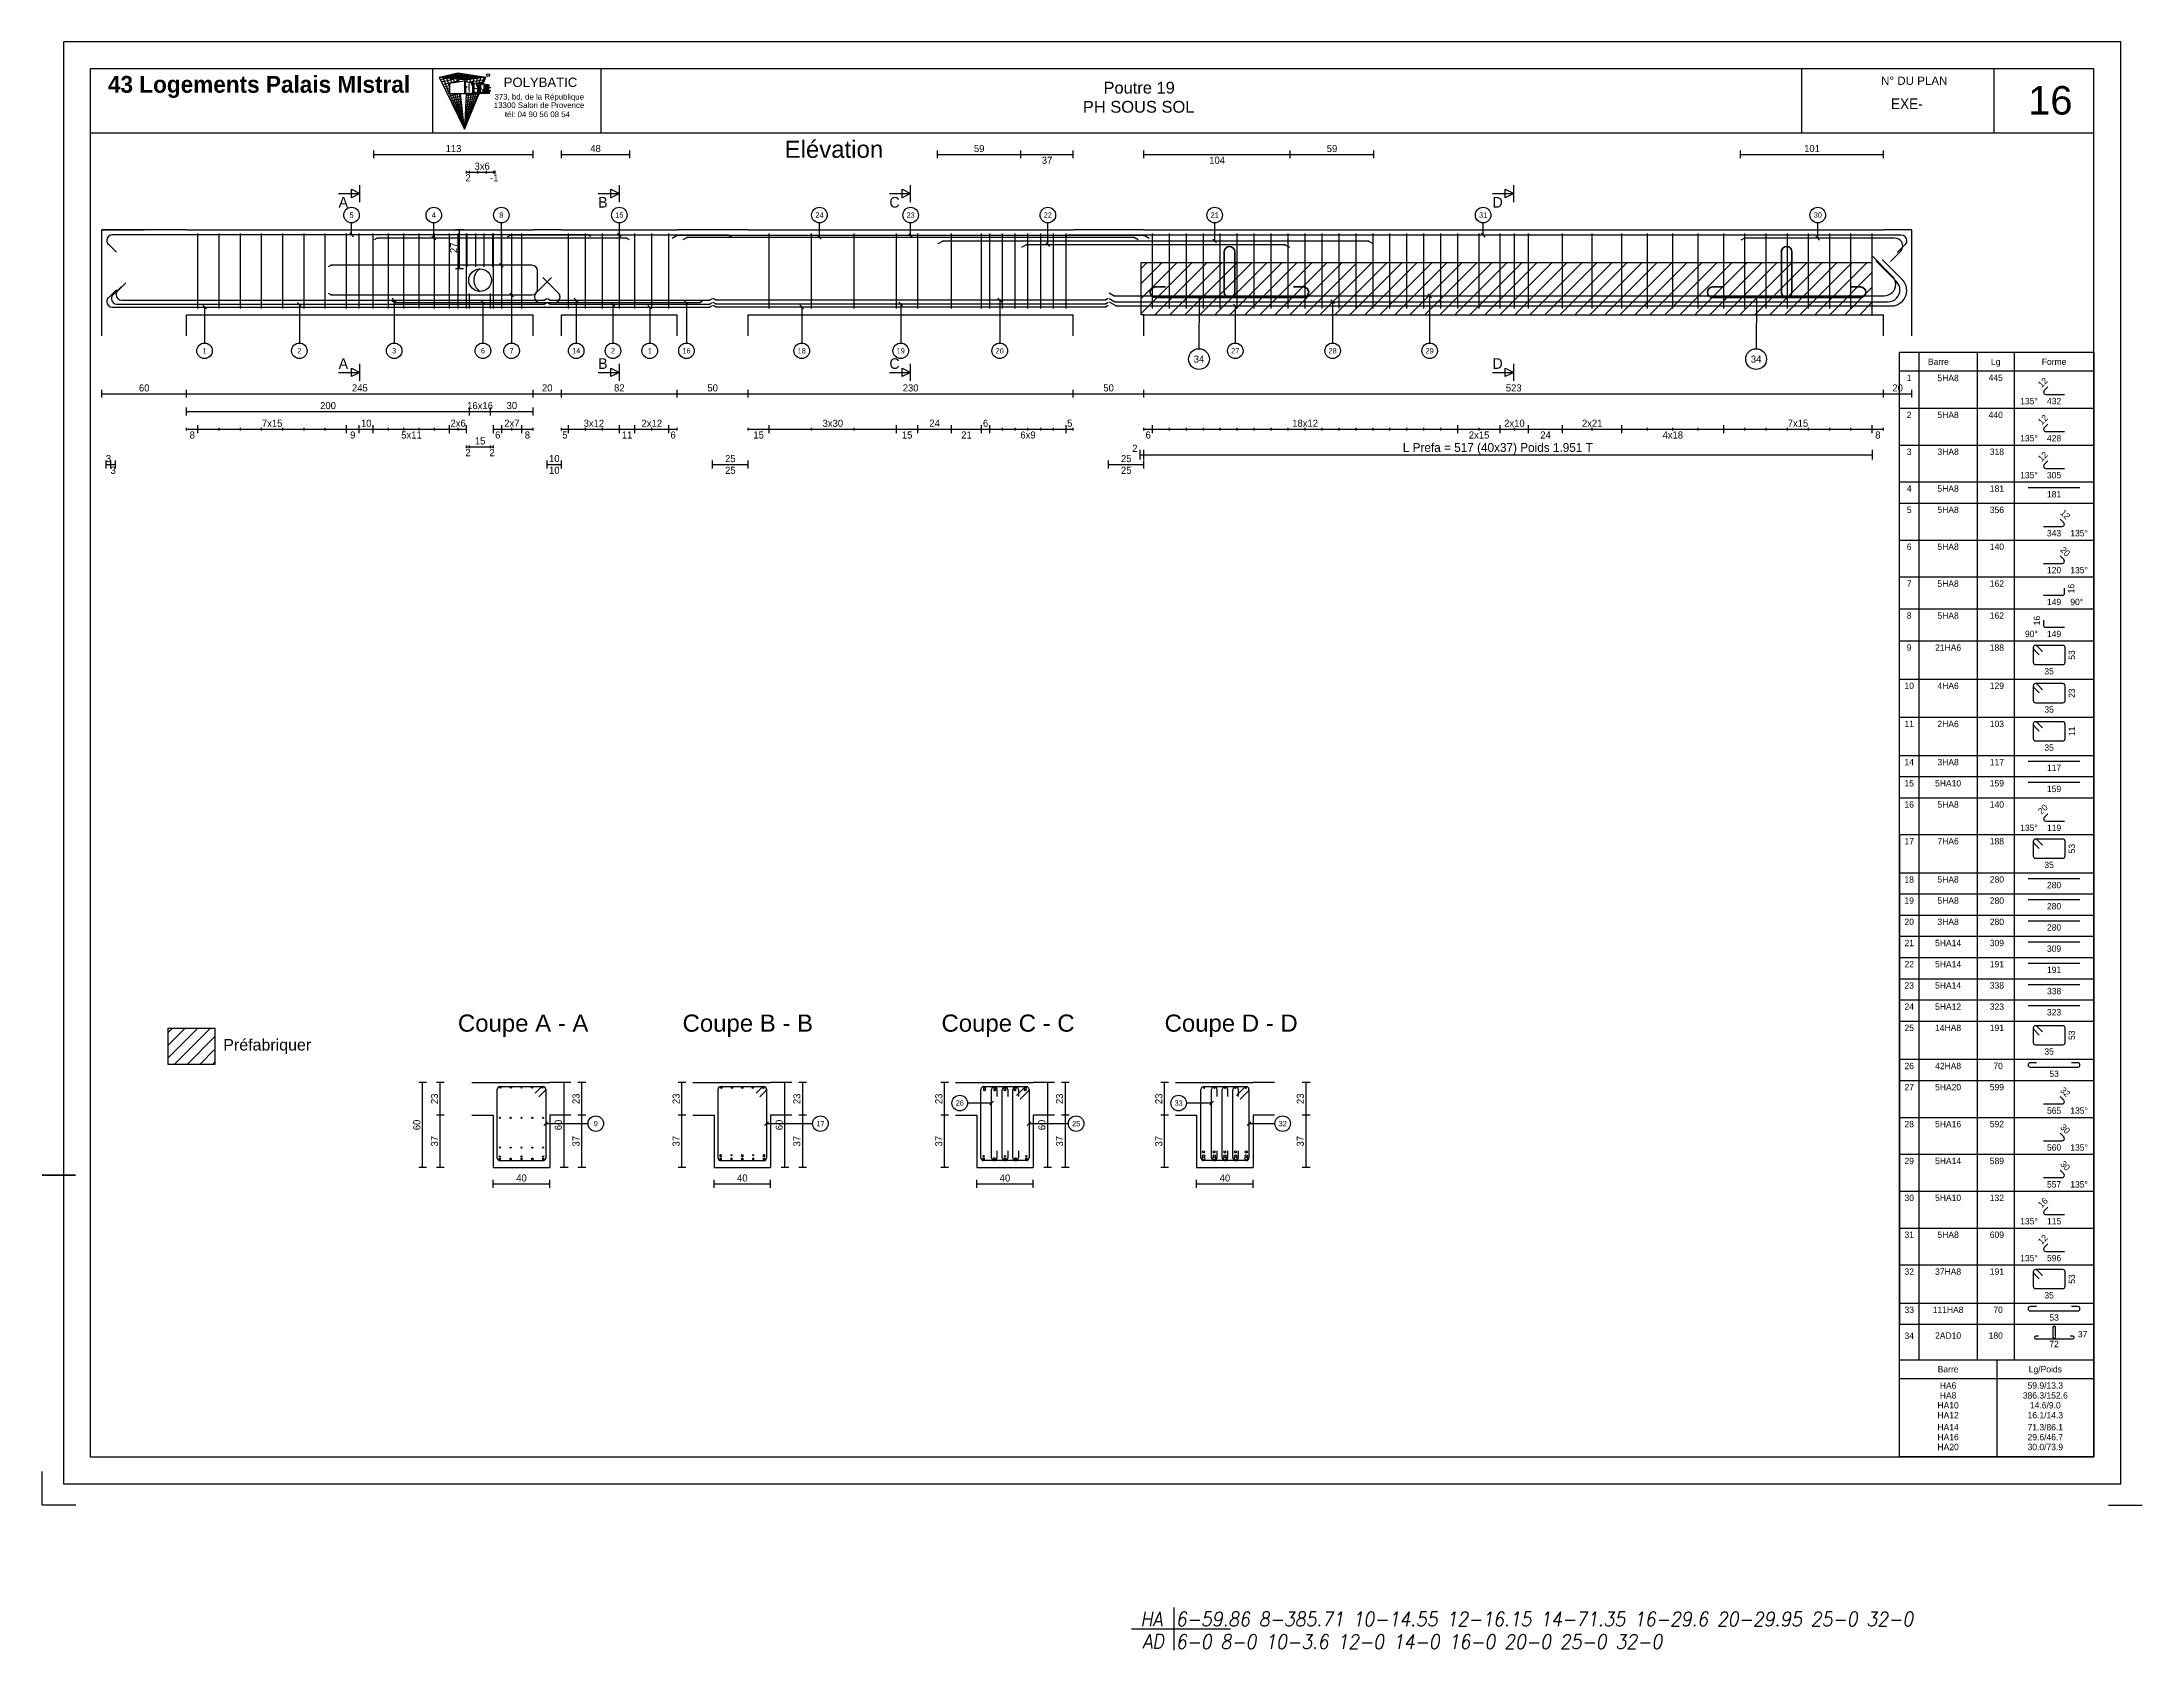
# Model space of a CAD drawing. Extents: x -12912 to 27386, y 1818 to 8189.
# Drawn here: x 5232 to 6717, y 2833 to 3971 of the extents above; entities that cross this region are included whole.
import ezdxf
from ezdxf.enums import TextEntityAlignment as Align

# ---------------------------------------------------------------- set-up
doc = ezdxf.new("R2010")
doc.units = 0
doc.header["$MEASUREMENT"] = 0
doc.linetypes.add('CONTINUE', pattern=[0])
doc.linetypes.add('MEDIUM_DASH', pattern=[0.5, 0.35, -0.15])
doc.layers.get('0').update_dxf_attribs({"linetype": 'CONTINUOUS'})
for name, color, linetype in [('1', 7, 'CONTINUOUS'), ('104', 7, 'CONTINUOUS'), ('173', 7, 'CONTINUOUS'), ('5', 7, 'CONTINUOUS'), ('6', 7, 'CONTINUOUS'), ('7', 7, 'CONTINUOUS'), ('GO-CARTOUCHE', 7, 'CONTINUOUS'), ('GO-TEXTE', 9, 'CONTINUOUS'), ('PYC-HACHURE', 7, 'CONTINUOUS'), ('RDC COFFRAGE', 7, 'CONTINUOUS'), ('STR_TXT', 102, 'CONTINUOUS')]:
    doc.layers.add(name, color=color, linetype=linetype)
doc.layers.add('PYC- HACHURES', color=7, linetype='CONTINUOUS', lineweight=18)
doc.styles.add('ARIAL', font='ARIAL.TTF')
doc.styles.add('Tableau', font='romans.shx', dxfattribs={"width": 0.9, "oblique": 10})
doc.styles.add('TEXTEBA', font='ARIAL.TTF')

msp = doc.modelspace()

# ---------------------------------------------------------------- texts
at = {"style": 'ARIAL'}
for s, height, p in [('Elévation', 12.1293, (5792.278, 3894.642)), ('Coupe A - A', 12.12935, (5572.515, 3276.434)), ('Coupe B - B', 12.12935, (5731.392, 3276.434)), ('Coupe C - C', 12.12935, (5915.434, 3276.434)), ('Coupe D - D', 12.12935, (6073.2, 3276.434)), ('Préfabriquer', 8.08623, (5391.533, 3261.088))]:
    msp.add_text(s, height=height, dxfattribs=at).set_placement(p, align=Align.MIDDLE_CENTER)
at = {"layer": '104', "color": 104}
for s, p in [('A', (5442.037, 3860.855)), ('B', (5625.537, 3860.855)), ('C', (5831.537, 3860.855)), ('D', (6258.037, 3860.855))]:
    msp.add_text(s, height=7.5, dxfattribs=at).set_placement(p, align=Align.TOP_LEFT)
for s, p in [('A', (5442.037, 3739.255)), ('B', (5625.537, 3739.255)), ('C', (5831.537, 3739.255)), ('D', (6258.037, 3739.255))]:
    msp.add_text(s, height=7.5, dxfattribs=at).set_placement(p)
at = {"layer": '173', "color": 173}
for s, p in [('Barre', (6573.345, 3744.313)), ('Lg', (6613.907, 3744.313)), ('Forme', (6655.157, 3744.313)), ('Barre', (6580.22, 3031.579)), ('Lg/Poids', (6648.97, 3031.579))]:
    msp.add_text(s, height=4.5, dxfattribs=at).set_placement(p, align=Align.MIDDLE_CENTER)
for s, p in [('1', (6552.72, 3735.063)), ('5HA8', (6580.22, 3735.063)), ('445', (6613.907, 3735.263)), ('432', (6655.157, 3718.724)), ('2', (6552.72, 3708.97)), ('5HA8', (6580.22, 3708.97)), ('440', (6613.907, 3708.97)), ('428', (6655.157, 3692.431)), ('3', (6552.72, 3682.878)), ('3HA8', (6580.22, 3682.878)), (' 318', (6613.907, 3682.878)), ('4', (6552.72, 3656.786)), ('5HA8', (6580.22, 3656.786)), (' 181', (6613.907, 3656.786)), ('305', (6655.157, 3666.339)), ('5', (6552.72, 3641.786)), ('5HA8', (6580.22, 3641.786)), (' 356', (6613.907, 3641.786)), ('181', (6655.157, 3652.786)), ('343', (6655.157, 3625.246)), ('6', (6552.72, 3615.693)), ('5HA8', (6580.22, 3615.693)), (' 140', (6613.907, 3615.693)), ('120', (6655.157, 3599.154)), ('7', (6552.72, 3589.601)), ('5HA8', (6580.22, 3589.601)), (' 162', (6613.907, 3589.601)), ('8', (6552.72, 3566.973)), ('5HA8', (6580.22, 3566.973)), (' 162', (6613.907, 3566.973)), ('149', (6655.157, 3576.608)), ('149', (6655.157, 3553.981)), ('9', (6552.72, 3544.346)), ('21HA6', (6580.22, 3544.346)), (' 188', (6613.907, 3544.346)), ('35', (6651.657, 3527.596)), ('10', (6552.72, 3517.346)), ('4HA6', (6580.22, 3517.346)), (' 129', (6613.907, 3517.346)), ('11', (6552.72, 3490.346)), ('2HA6', (6580.22, 3490.346)), (' 103', (6613.907, 3490.346)), ('35', (6651.657, 3500.596)), ('14', (6552.72, 3463.346)), ('3HA8', (6580.22, 3463.346)), (' 117', (6613.907, 3463.346)), ('35', (6651.657, 3473.596)), ('15', (6552.72, 3448.346)), ('5HA10', (6580.22, 3448.346)), (' 159', (6613.907, 3448.346)), ('117', (6655.157, 3459.346)), ('16', (6552.72, 3433.346)), ('5HA8', (6580.22, 3433.346)), (' 140', (6613.907, 3433.346)), ('159', (6655.157, 3444.346)), ('119', (6655.157, 3416.807)), ('17', (6552.72, 3407.351)), ('7HA6', (6580.22, 3407.351)), (' 188', (6613.907, 3407.351)), ('35', (6651.657, 3390.601)), ('18', (6552.72, 3380.351)), ('5HA8', (6580.22, 3380.351)), (' 280', (6613.907, 3380.351)), ('280', (6655.157, 3376.351)), ('19', (6552.72, 3365.351)), ('5HA8', (6580.22, 3365.351)), (' 280', (6613.907, 3365.351)), ('280', (6655.157, 3361.351)), ('20', (6552.72, 3350.351)), ('3HA8', (6580.22, 3350.351)), (' 280', (6613.907, 3350.351)), ('280', (6655.157, 3346.351)), ('21', (6552.72, 3335.351)), ('5HA14', (6580.22, 3335.351)), (' 309', (6613.907, 3335.351)), ('309', (6655.157, 3331.351)), ('22', (6552.72, 3320.351)), ('5HA14', (6580.22, 3320.351)), (' 191', (6613.907, 3320.351)), ('191', (6655.157, 3316.351)), ('23', (6552.72, 3305.351)), ('5HA14', (6580.22, 3305.351)), (' 338', (6613.907, 3305.351)), ('338', (6655.157, 3301.351)), ('24', (6552.72, 3290.351)), ('5HA12', (6580.22, 3290.351)), (' 323', (6613.907, 3290.351)), ('323', (6655.157, 3286.351)), ('25', (6552.72, 3275.351)), ('14HA8', (6580.22, 3275.351)), (' 191', (6613.907, 3275.351)), ('35', (6651.657, 3258.601)), ('26', (6552.72, 3248.351)), ('42HA8', (6580.22, 3248.351)), ('  70', (6613.907, 3248.351)), ('53', (6655.157, 3242.851)), ('27', (6552.72, 3233.351)), ('5HA20', (6580.22, 3233.351)), (' 599', (6613.907, 3233.351)), ('565', (6655.157, 3216.812)), ('28', (6552.72, 3207.259)), ('5HA16', (6580.22, 3207.259)), (' 592', (6613.907, 3207.259)), ('29', (6552.72, 3181.166)), ('5HA14', (6580.22, 3181.166)), (' 589', (6613.907, 3181.166)), ('560', (6655.157, 3190.719)), ('557', (6655.157, 3164.627)), ('30', (6552.72, 3155.074)), ('5HA10', (6580.22, 3155.074)), (' 132', (6613.907, 3155.074)), ('115', (6655.157, 3138.535)), ('31', (6552.72, 3128.982)), ('5HA8', (6580.22, 3128.982)), (' 609', (6613.907, 3128.982)), ('596', (6655.157, 3112.442)), ('32', (6552.72, 3102.889)), ('37HA8', (6580.22, 3102.889)), (' 191', (6613.907, 3102.889)), ('33', (6552.72, 3075.889)), ('111HA8', (6580.22, 3075.889)), ('  70', (6613.907, 3075.889)), ('35', (6651.657, 3086.139)), ('53', (6655.157, 3070.389)), ('34', (6552.72, 3057.551)), ('2AD10', (6580.22, 3057.659)), ('180', (6613.907, 3057.659)), ('72', (6655.157, 3051.682)), ('37', (6675.365, 3058.597)), ('HA6', (6580.22, 3022.329)), ('HA8', (6580.22, 3015.329)), ('386.3/152.6', (6648.97, 3015.329)), ('59.9/13.3', (6648.97, 3022.329)), ('HA10', (6580.22, 3008.329)), ('HA12', (6580.22, 3001.329)), ('16.1/14.3', (6648.97, 3001.329)), ('14.6/9.0', (6648.97, 3008.329)), ('HA14', (6580.22, 2992.823)), ('HA16', (6580.22, 2985.823)), ('29.6/46.7', (6648.97, 2985.823)), ('71.3/86.1', (6648.97, 2992.823)), ('HA20', (6580.22, 2978.823)), ('30.0/73.9', (6648.97, 2978.823))]:
    msp.add_text(s, height=4.5, dxfattribs=at).set_placement(p, align=Align.TOP_CENTER)
for s, rotation, p in [('12', 45, (6646.473, 3725.664)), ('12', 45, (6646.473, 3699.371)), ('12', 45, (6646.473, 3673.279)), ('16', 90, (6645.282, 3557.838)), ('20', 45, (6646.473, 3423.747)), ('16', 45, (6646.473, 3145.475)), ('12', 45, (6646.473, 3119.383))]:
    msp.add_text(s, height=4.5, rotation=rotation, dxfattribs=at).set_placement(p)
for s, p in [('135°', (6643.657, 3718.724)), ('135°', (6643.657, 3692.431)), ('135°', (6643.657, 3666.339)), ('90°', (6643.657, 3553.981)), ('135°', (6643.657, 3416.807)), ('135°', (6643.657, 3138.535)), ('135°', (6643.657, 3112.442))]:
    msp.add_text(s, height=4.5, dxfattribs=at).set_placement(p, align=Align.TOP_RIGHT)
for s, p in [('12', (6663.841, 3632.187)), ('20', (6663.841, 3606.094)), ('32', (6663.841, 3223.752)), ('30', (6663.841, 3197.66)), ('30', (6663.841, 3171.567))]:
    msp.add_text(s, height=4.5, rotation=315, dxfattribs=at).set_placement(p, align=Align.RIGHT)
for s, p in [('135°', (6666.657, 3625.246)), ('135°', (6666.657, 3599.154)), ('90°', (6666.657, 3576.608)), ('135°', (6666.657, 3216.812)), ('135°', (6666.657, 3190.719)), ('135°', (6666.657, 3164.627))]:
    msp.add_text(s, height=4.5, dxfattribs=at).set_placement(p, align=Align.TOP_LEFT)
msp.add_text('16', height=4.5, rotation=90, dxfattribs=at).set_placement((6665.032, 3580.466), align=Align.TOP_LEFT)
for s, p in [('53', (6665.432, 3536.846)), ('23', (6665.432, 3509.846)), ('11', (6665.432, 3482.846)), ('53', (6665.432, 3399.851)), ('53', (6665.432, 3267.851)), ('53', (6665.432, 3095.389))]:
    msp.add_text(s, height=4.5, rotation=90, dxfattribs=at).set_placement(p, align=Align.TOP_CENTER)
at = {"layer": '5', "color": 5}
for s, p in [('113', (5523.284, 3892.619)), ('48', (5623.719, 3892.619)), ('59', (5895.024, 3892.619)), ('59', (6144.549, 3892.619)), ('101', (6483.996, 3892.619)), ('3x6', (5543.537, 3880.119)), ('60', (5304.537, 3723.286)), ('245', (5457.037, 3723.286)), ('20', (5589.537, 3723.286)), ('82', (5640.537, 3723.286)), ('50', (5706.537, 3723.286)), ('230', (5846.537, 3723.286)), ('50', (5986.537, 3723.286)), ('523', (6273.037, 3723.286)), ('20', (6544.537, 3723.286)), ('200', (5434.537, 3710.786)), ('16x16', (5542.037, 3710.786)), ('30', (5564.537, 3710.786)), ('7x15', (5395.037, 3698.286)), ('10', (5461.537, 3698.286)), ('2x6', (5526.537, 3698.286)), ('2x7', (5564.537, 3698.286)), ('3x12', (5622.537, 3698.286)), ('2x12', (5663.537, 3698.286)), ('3x30', (5791.537, 3698.286)), ('24', (5863.537, 3698.286)), ('6', (5899.537, 3698.286)), ('5', (5959.037, 3698.286)), ('18x12', (6125.537, 3698.286)), ('2x10', (6273.537, 3698.286)), ('2x21', (6328.537, 3698.286)), ('7x15', (6474.037, 3698.286)), ('15', (5542.037, 3685.786)), ('3', (5279.276, 3673.286)), ('10', (5594.537, 3673.286)), ('25', (5719.037, 3673.286)), ('25', (5999.037, 3673.286)), ('40', (5571.333, 3164.362)), ('40', (5727.504, 3164.362)), ('40', (5913.26, 3164.362)), ('40', (6068.814, 3164.362))]:
    msp.add_text(s, height=5, dxfattribs=at).set_placement(p, align=Align.CENTER)
for s, p in [('2', (5533.537, 3876.824)), ('-1', (5552.037, 3876.824)), ('37', (5943.03, 3889.324)), ('104', (6063.293, 3889.324)), ('8', (5338.537, 3694.991)), ('9', (5452.037, 3694.991)), ('5x11', (5493.537, 3694.991)), ('6', (5554.537, 3694.991)), ('8', (5575.537, 3694.991)), ('5', (5602.037, 3694.991)), ('11', (5646.037, 3694.991)), ('6', (5678.537, 3694.991)), ('15', (5739.037, 3694.991)), ('15', (5844.037, 3694.991)), ('21', (5886.037, 3694.991)), ('6x9', (5929.537, 3694.991)), ('6', (6014.537, 3694.991)), ('2x15', (6248.537, 3694.991)), ('24', (6295.537, 3694.991)), ('4x18', (6385.537, 3694.991)), ('8', (6530.537, 3694.991)), ('3', (5282.576, 3669.991)), ('2', (5533.537, 3682.491)), ('2', (5550.537, 3682.491)), ('10', (5594.537, 3669.991)), ('25', (5719.037, 3669.991)), ('25', (5999.037, 3669.991))]:
    msp.add_text(s, height=5, dxfattribs=at).set_placement(p, align=Align.TOP_CENTER)
for s, p in [('27', (5525.848, 3824.946)), ('23', (5512.269, 3222.881)), ('23', (5612.373, 3222.881)), ('23', (5683.169, 3222.881)), ('23', (5768.544, 3222.881)), ('23', (5868.925, 3222.881)), ('23', (5954.3, 3222.881)), ('23', (6024.479, 3222.881)), ('23', (6124.583, 3222.881)), ('60', (5499.769, 3204.381)), ('60', (5599.873, 3204.381)), ('60', (5756.044, 3204.381)), ('60', (5941.8, 3204.381)), ('37', (5512.269, 3192.881)), ('37', (5612.373, 3192.881)), ('37', (5683.169, 3192.881)), ('37', (5768.544, 3192.881)), ('37', (5868.925, 3192.881)), ('37', (5954.3, 3192.881)), ('37', (6024.479, 3192.881)), ('37', (6124.583, 3192.881))]:
    msp.add_text(s, height=5, rotation=90, dxfattribs=at).set_placement(p, align=Align.CENTER)
at = {"layer": '6', "color": 6}
for s, height, p in [('5', 3.75, (5451.163, 3848.055)), ('4', 3.75, (5509.324, 3848.055)), ('8', 3.75, (5557.115, 3848.055)), ('15', 3.75, (5640.537, 3848.055)), ('24', 3.75, (5782.018, 3848.055)), ('23', 3.75, (5846.537, 3848.055)), ('22', 3.75, (5943.577, 3848.055)), ('21', 3.75, (6061.563, 3848.055)), ('31', 3.75, (6251.41, 3848.055)), ('30', 3.75, (6488.052, 3848.055)), ('1', 3.75, (5347.205, 3752.055)), ('2', 3.75, (5414.264, 3752.055)), ('3', 3.75, (5481.303, 3752.055)), ('6', 3.75, (5544.077, 3752.055)), ('7', 3.75, (5564.326, 3752.055)), ('14', 3.75, (5610.032, 3752.055)), ('2', 3.75, (5636.027, 3752.055)), ('1', 3.75, (5662.022, 3752.055)), ('16', 3.75, (5688.017, 3752.055)), ('18', 3.75, (5769.537, 3752.055)), ('19', 3.75, (5839.537, 3752.055)), ('20', 3.75, (5909.537, 3752.055)), ('34', 5, (6050.456, 3746.177)), ('27', 3.75, (6076.135, 3752.055)), ('28', 3.75, (6144.963, 3752.055)), ('29', 3.75, (6213.583, 3752.055)), ('34', 5, (6444.456, 3746.177)), ('26', 3.75, (5881.284, 3219.879)), ('33', 3.75, (6036.057, 3219.879)), ('9', 3.75, (5623.903, 3205.326)), ('17', 3.75, (5782.744, 3205.326)), ('25', 3.75, (5963.592, 3205.326)), ('32', 3.75, (6109.636, 3205.326))]:
    msp.add_text(s, height=height, dxfattribs=at).set_placement(p, align=Align.MIDDLE_CENTER)
at = {"layer": 'GO-CARTOUCHE', "color": 2, "style": 'TEXTEBA'}
msp.add_text('16', height=20.1986, dxfattribs=at).set_placement((6636.82, 3919.156))
at = {"layer": 'GO-CARTOUCHE', "color": 9, "style": 'TEXTEBA'}
for s, p in [('13300 Salon de Provence', (5551.777, 3923.82)), ('373, bd. de la République', (5552.241, 3929.778)), ('tél: 04 90 56 08 54', (5559.604, 3917.347))]:
    msp.add_text(s, height=3.97727, dxfattribs=at).set_placement(p)
at = {"layer": 'GO-CARTOUCHE', "color": 2, "style": 'TEXTEBA', "width": 0.9}
msp.add_text('EXE-', height=7.6364, dxfattribs=at).set_placement((6551.044, 3922.989), align=Align.CENTER)
at = {"layer": 'GO-CARTOUCHE', "insert": (5385.744, 3938.712), "char_height": 11.93182, "attachment_point": 5}
msp.add_mtext('{\\Fbold|c0;43 Logements Palais MIstral}', dxfattribs=at)
at = {"layer": 'GO-TEXTE', "color": 3, "style": 'TEXTEBA'}
msp.add_text('POLYBATIC', height=6.6288, dxfattribs=at).set_placement((5584.786, 3941.998), align=Align.MIDDLE)
at = {"layer": 'GO-TEXTE', "color": 2, "style": 'TEXTEBA'}
for s, height, p in [('Poutre 19', 8.3314, (5982.922, 3934)), ('PH SOUS SOL', 8.33139, (5968.331, 3920.487))]:
    msp.add_text(s, height=height, dxfattribs=at).set_placement(p)
at = {"layer": 'GO-TEXTE', "style": 'TEXTEBA'}
msp.add_text('N° DU PLAN', height=5.8564, dxfattribs=at).set_placement((6556.267, 3940.161), align=Align.CENTER)
at = {"layer": 'PYC-HACHURE'}
for s, height, p in [('2', 5, (6005.083, 3680.548)), ('L Prefa = 517 (40x37) Poids 1.951 T', 6.22222, (6261.794, 3680.548))]:
    msp.add_text(s, height=height, dxfattribs=at).set_placement(p, align=Align.CENTER)

# ---------------------------------------------------------------- blocks, each defined once
blk = doc.blocks.new('A$C20507BFC')
at = {"layer": 'RDC COFFRAGE', "color": 5, "linetype": 'CONTINUE', "lineweight": 40, "ltscale": 0.01}
for points in [[(52.3, 32.3), (52.3, 3.7)], [(56, 36.1), (56, 36.1)], [(59.7, 3.7), (59.7, 32.3)], [(0, 3.7), (0, 3.7)], [(10.8, 7.5), (3.7, 7.5)], [(108.3, 7.5), (101.2, 7.5)], [(112, 3.7), (112, 3.7)], [(3.7, 0), (56, 0)], [(56, 0), (108.3, 0)]]:
    blk.add_lwpolyline(points, dxfattribs=at)
for centre, start, end in [((56, 32.3), 90, 180), ((56, 32.3), 0, 90), ((3.7, 3.7), 90, 180), ((3.7, 3.7), 180, 270), ((56, 3.7), 180, 270), ((56, 3.7), 270, 0), ((108.3, 3.7), 0, 90), ((108.3, 3.7), 270, 0)]:
    blk.add_arc(centre, 3.75, start, end, dxfattribs=at)
blk = doc.blocks.new('Smallsp')
at = {"layer": 'STR_TXT', "linetype": 'Continuous'}
for points in [[(0, 15), (0, -15)], [(-30, 0), (40, 0)]]:
    blk.add_lwpolyline(points, dxfattribs=at)
at = {"layer": 'STR_TXT', "linetype": 'Continuous', "style": 'Tableau', "oblique": 10, "width": 0.9}
for s, p in [('HA', (-23.6, 1.9)), ('AD', (-22.2, -13.9))]:
    blk.add_text(s, height=10, dxfattribs=at).set_placement(p)
for tag, p in [('SPAD', (1.4, 1.9)), ('SPHA', (1.4, -14.1))]:
    blk.add_attdef(tag, p, '', height=10, dxfattribs=at)

# ---------------------------------------------------------------- hatches: boundary and pattern name
at = {"layer": 'PYC- HACHURES', "lineweight": 15}
h = msp.add_hatch(dxfattribs=at)
h.set_pattern_fill('ANSI31', color=104, scale=60, style=0)
h.set_pattern_definition([(45, (-411.665, -680.478), (-5.303301, 5.303301), [])])
h.paths.add_polyline_path([(6526.537, 3814.555), (6009.537, 3814.555), (6009.537, 3777.555), (6526.537, 3777.555)])
h = msp.add_hatch(dxfattribs=at)
h.set_pattern_fill('ANSI31', color=104, scale=2, style=0)
h.set_pattern_definition([(45, (5526.811, 4705.4967), (-4.490128, 4.490128), [])])
h.paths.add_polyline_path([(5354.417, 3272.923), (5321.497, 3272.923), (5321.497, 3247.272), (5354.417, 3247.272)])

# ---------------------------------------------------------------- linework, layer by layer
for p, q in [((5256.06, 3168.889), (5232.253, 3168.889)), ((5232.253, 3168.889), (5256.06, 3168.889)), ((5256.06, 3168.889), (5232.253, 3168.889)), ((5232.253, 3168.889), (5256.06, 3168.889)), ((5256.06, 3168.889), (5232.253, 3168.889)), ((5256.06, 3168.889), (5232.253, 3168.889)), ((5232.253, 3168.889), (5256.06, 3168.889)), ((5256.06, 3168.889), (5232.253, 3168.889)), ((5232.253, 3168.889), (5256.06, 3168.889)), ((5256.06, 3168.889), (5232.253, 3168.889)), ((5256.06, 3168.889), (5232.253, 3168.889)), ((5232.253, 3168.889), (5256.06, 3168.889)), ((5256.06, 3168.889), (5232.253, 3168.889)), ((5232.253, 3168.889), (5256.06, 3168.889)), ((5256.06, 3168.889), (5232.253, 3168.889)), ((5256.06, 3168.889), (5232.253, 3168.889)), ((5232.253, 3168.889), (5256.06, 3168.889)), ((5256.06, 3168.889), (5232.253, 3168.889)), ((5232.253, 3168.889), (5256.06, 3168.889)), ((5256.06, 3168.889), (5232.253, 3168.889)), ((5256.06, 3168.889), (5232.253, 3168.889)), ((5232.253, 3168.889), (5256.06, 3168.889)), ((5256.06, 3168.889), (5232.253, 3168.889)), ((5232.253, 3168.889), (5256.06, 3168.889)), ((5256.06, 3168.889), (5232.253, 3168.889)), ((5256.06, 3168.889), (5232.253, 3168.889)), ((5232.253, 3168.889), (5256.06, 3168.889)), ((5256.06, 3168.889), (5232.253, 3168.889)), ((5232.253, 3168.889), (5256.06, 3168.889)), ((5256.06, 3168.889), (5232.253, 3168.889)), ((5256.06, 3168.889), (5232.253, 3168.889)), ((5256.06, 3168.889), (5232.253, 3168.889)), ((5232.253, 3168.889), (5256.06, 3168.889)), ((5256.06, 3168.889), (5232.253, 3168.889)), ((5232.253, 3168.889), (5256.06, 3168.889)), ((5256.06, 3168.889), (5232.253, 3168.889)), ((5256.06, 3168.889), (5232.253, 3168.889)), ((5232.253, 3168.889), (5256.06, 3168.889)), ((5256.06, 3168.889), (5232.253, 3168.889)), ((5232.253, 3168.889), (5256.06, 3168.889)), ((5256.06, 3168.889), (5232.253, 3168.889)), ((5256.06, 3168.889), (5232.253, 3168.889)), ((5232.253, 3168.889), (5256.06, 3168.889)), ((5256.06, 3168.889), (5232.253, 3168.889)), ((5232.253, 3168.889), (5256.06, 3168.889)), ((5256.06, 3168.889), (5232.253, 3168.889)), ((5256.06, 3168.889), (5232.253, 3168.889)), ((5232.253, 3168.889), (5256.06, 3168.889)), ((5256.06, 3168.889), (5232.253, 3168.889)), ((5232.253, 3168.889), (5256.06, 3168.889)), ((5256.06, 3168.889), (5232.253, 3168.889)), ((5256.06, 3168.889), (5232.253, 3168.889)), ((5232.253, 3168.889), (5256.06, 3168.889)), ((5256.06, 3168.889), (5232.253, 3168.889)), ((5232.253, 3168.889), (5256.06, 3168.889)), ((5256.06, 3168.889), (5232.253, 3168.889)), ((5256.06, 3168.889), (5232.253, 3168.889)), ((5232.253, 3168.889), (5256.06, 3168.889)), ((5256.06, 3168.889), (5232.253, 3168.889)), ((5232.253, 3168.889), (5256.06, 3168.889)), ((5256.06, 3168.889), (5232.253, 3168.889)), ((5256.06, 3168.889), (5232.253, 3168.889)), ((5232.345, 2935.504), (5232.345, 2959.311)), ((5256.152, 2935.504), (5232.345, 2935.504)), ((6693.537, 2935.504), (6717.345, 2935.504))]:
    msp.add_line(p, q)
at = {"layer": '1', "color": 1}
for points in [[(5533.037, 3811.555), (5533.037, 3835.055)], [(5539.037, 3811.555), (5539.037, 3835.055)], [(5545.037, 3811.555), (5545.037, 3835.055)], [(5551.037, 3811.555), (5551.037, 3835.055)], [(6540.745, 3804.943), (6526.028, 3819.66)], [(5436.722, 3812.555), (5434.737, 3811.409)], [(5578.747, 3812.555), (5436.722, 3812.555)], [(5582.647, 3796.655), (5582.647, 3808.655)], [(5582.647, 3795.455), (5582.647, 3807.455)], [(6543.716, 3800.963), (6529.09, 3815.59)], [(6547.725, 3802.523), (6533.583, 3816.665)], [(5284.825, 3795.259), (5279.168, 3789.602)], [(5281.326, 3788.894), (5281.326, 3788.894)], [(5288.125, 3797.309), (5282.468, 3791.652)], [(5284.626, 3791.744), (5284.626, 3791.744)], [(5291.425, 3800.159), (5285.768, 3794.502)], [(5288.526, 3787.844), (5587.351, 3787.844)], [(5434.737, 3792.701), (5436.722, 3791.555)], [(5436.722, 3791.555), (5578.747, 3791.555)], [(5534.537, 3781.944), (5534.537, 3792.555)], [(5549.537, 3781.944), (5549.537, 3792.555)], [(5587.351, 3787.844), (5589.337, 3788.991)], [(5589.737, 3788.991), (5591.722, 3787.844)], [(5591.722, 3787.844), (5704.351, 3787.844)], [(5704.351, 3787.844), (5706.337, 3788.991)], [(5706.737, 3789.191), (5708.722, 3788.044)], [(5708.722, 3788.044), (5984.351, 3788.044)], [(5984.351, 3788.044), (5986.337, 3789.191)], [(5986.887, 3792.951), (5990.361, 3790.944)], [(5986.937, 3789.087), (5990.908, 3786.794)], [(5990.361, 3790.944), (6534.947, 3790.944)], [(6543.147, 3799.144), (6543.147, 3799.144)], [(6546.147, 3795.094), (6546.147, 3795.094)], [(6550.947, 3794.744), (6550.947, 3794.744)], [(5278.026, 3786.844), (5278.026, 3786.844)], [(5281.926, 3782.944), (5591.722, 3782.944)], [(5285.226, 3784.994), (5587.351, 3784.994)], [(5587.351, 3784.994), (5589.337, 3786.141)], [(5589.737, 3786.141), (5591.722, 3784.994)], [(5591.722, 3784.994), (5704.351, 3784.994)], [(5591.722, 3782.944), (5704.351, 3782.944)], [(5704.351, 3784.994), (5706.337, 3786.141)], [(5704.351, 3782.944), (5706.337, 3784.091)], [(5706.737, 3786.341), (5708.722, 3785.194)], [(5706.737, 3784.291), (5708.722, 3783.144)], [(5708.722, 3785.194), (5984.351, 3785.194)], [(5708.722, 3783.144), (5984.351, 3783.144)], [(5984.351, 3785.194), (5986.337, 3786.341)], [(5984.351, 3783.144), (5986.337, 3784.291)], [(5987.037, 3786.61), (5992.001, 3783.744)], [(5990.908, 3786.794), (6537.847, 3786.794)], [(5992.001, 3783.744), (6539.947, 3783.744)]]:
    msp.add_lwpolyline(points, dxfattribs=at)
for centre, radius in [((5556.023, 3209.381), 0.4), ((5563.678, 3209.381), 0.4), ((5571.333, 3209.381), 0.4), ((5578.988, 3209.381), 0.4), ((5586.644, 3209.381), 0.4), ((5556.023, 3188.381), 0.4), ((5556.023, 3182.171), 0.4), ((5556.023, 3180.571), 0.4), ((5556.023, 3179.771), 0.4), ((5563.678, 3188.381), 0.4), ((5563.678, 3180.571), 0.4), ((5563.678, 3179.771), 0.4), ((5571.333, 3188.381), 0.4), ((5571.333, 3182.171), 0.4), ((5571.333, 3180.571), 0.4), ((5571.333, 3179.771), 0.4), ((5578.988, 3188.381), 0.4), ((5578.988, 3180.571), 0.4), ((5578.988, 3179.771), 0.4), ((5586.644, 3188.381), 0.4), ((5586.644, 3182.171), 0.4), ((5586.644, 3180.571), 0.4), ((5586.644, 3179.771), 0.4), ((5712.194, 3182.171), 0.4), ((5712.194, 3180.571), 0.4), ((5712.194, 3179.771), 0.4), ((5719.849, 3180.571), 0.4), ((5719.849, 3179.771), 0.4), ((5727.504, 3182.171), 0.4), ((5727.504, 3180.571), 0.4), ((5727.504, 3179.771), 0.4), ((5735.16, 3180.571), 0.4), ((5735.16, 3179.771), 0.4), ((5742.815, 3182.171), 0.4), ((5742.815, 3180.571), 0.4), ((5742.815, 3179.771), 0.4), ((5898.15, 3182.371), 0.4), ((5898.15, 3180.771), 0.4), ((5898.15, 3179.971), 0.4), ((5905.705, 3180.771), 0.4), ((5905.705, 3179.971), 0.4), ((5913.26, 3182.371), 0.4), ((5913.26, 3180.771), 0.4), ((5913.26, 3179.971), 0.4), ((5920.815, 3180.771), 0.4), ((5920.815, 3179.971), 0.4), ((5928.371, 3182.371), 0.4), ((5928.371, 3180.771), 0.4), ((5928.371, 3179.971), 0.4), ((6053.704, 3180.571), 1), ((6053.704, 3182.371), 0.8), ((6053.704, 3185.271), 0.7), ((6061.259, 3180.571), 1), ((6061.259, 3182.371), 0.8), ((6061.259, 3185.271), 0.7), ((6068.814, 3180.571), 1), ((6068.814, 3182.371), 0.8), ((6068.814, 3185.271), 0.7), ((6076.369, 3180.571), 1), ((6076.369, 3182.371), 0.8), ((6076.369, 3185.271), 0.7), ((6083.925, 3180.571), 1), ((6083.925, 3182.371), 0.8), ((6083.925, 3185.271), 0.7)]:
    msp.add_circle(centre, radius, dxfattribs=at)
for centre, radius, start, end in [((5578.747, 3808.655), 3.9, 0, 90), ((6534.947, 3799.144), 8.2, 0, 45), ((6539.947, 3794.744), 11, 0, 45), ((5281.926, 3786.844), 3.9, 135, 180), ((5285.226, 3788.894), 3.9, 135, 180), ((5285.226, 3788.894), 3.9, 180, 270), ((5288.526, 3791.744), 3.9, 135, 180), ((5288.526, 3791.744), 3.9, 180, 270), ((5578.747, 3795.455), 3.9, 270, 0), ((6534.947, 3799.144), 8.2, 270, 0), ((6537.847, 3795.094), 8.3, 270, 0), ((6539.947, 3794.744), 11, 270, 0), ((6537.847, 3795.094), 8.3, 0, 45), ((5281.926, 3786.844), 3.9, 180, 270)]:
    msp.add_arc(centre, radius, start, end, dxfattribs=at)
for p in [(5436.722, 3812.555), (5436.722, 3791.555), (5587.351, 3787.844), (5591.722, 3787.844), (5704.351, 3787.844), (5708.722, 3788.044), (5984.351, 3788.044), (5990.361, 3790.944), (5587.351, 3784.994), (5587.351, 3782.944), (5591.722, 3784.994), (5591.722, 3782.944), (5704.351, 3784.994), (5704.351, 3782.944), (5708.722, 3785.194), (5708.722, 3783.144), (5984.351, 3785.194), (5984.351, 3783.144), (5990.908, 3786.794), (5992.001, 3783.744)]:
    msp.add_point(p, dxfattribs=at)
at = {"layer": '104', "color": 104}
for points in [[(5442.037, 3863.305), (5457.037, 3863.305)], [(5457.037, 3857.305), (5457.037, 3869.305)], [(5625.537, 3863.305), (5640.537, 3863.305)], [(5640.537, 3857.305), (5640.537, 3869.305)], [(5831.537, 3863.305), (5846.537, 3863.305)], [(5846.537, 3857.305), (5846.537, 3869.305)], [(6258.037, 3863.305), (6273.037, 3863.305)], [(6273.037, 3857.305), (6273.037, 3869.305)], [(5592.593, 3803.816), (5581.579, 3792.802)], [(5597.494, 3792.802), (5586.48, 3803.816)], [(5479.737, 3787.291), (5481.722, 3786.144)], [(5580.437, 3790.044), (5580.437, 3790.044)], [(5598.637, 3790.044), (5598.637, 3790.044)], [(5697.351, 3786.144), (5699.337, 3787.291)], [(5481.722, 3786.144), (5594.737, 3786.144)], [(5584.337, 3786.144), (5697.351, 3786.144)], [(5457.037, 3730.805), (5457.037, 3742.805)], [(5640.537, 3730.805), (5640.537, 3742.805)], [(5846.537, 3730.805), (5846.537, 3742.805)], [(6273.037, 3730.805), (6273.037, 3742.805)], [(5442.037, 3736.805), (5457.037, 3736.805)], [(5625.537, 3736.805), (5640.537, 3736.805)], [(5831.537, 3736.805), (5846.537, 3736.805)], [(6258.037, 3736.805), (6273.037, 3736.805)]]:
    msp.add_lwpolyline(points, dxfattribs=at)
for points in [[(5457.037, 3863.305), (5451.037, 3860.305), (5451.037, 3866.305), (5457.037, 3863.305)], [(5640.537, 3863.305), (5634.537, 3860.305), (5634.537, 3866.305), (5640.537, 3863.305)], [(5846.537, 3863.305), (5840.537, 3860.305), (5840.537, 3866.305), (5846.537, 3863.305)], [(6273.037, 3863.305), (6267.037, 3860.305), (6267.037, 3866.305), (6273.037, 3863.305)], [(5457.037, 3736.805), (5451.037, 3733.805), (5451.037, 3739.805), (5457.037, 3736.805)], [(5640.537, 3736.805), (5634.537, 3733.805), (5634.537, 3739.805), (5640.537, 3736.805)], [(5846.537, 3736.805), (5840.537, 3733.805), (5840.537, 3739.805), (5846.537, 3736.805)], [(6273.037, 3736.805), (6267.037, 3733.805), (6267.037, 3739.805), (6273.037, 3736.805)]]:
    msp.add_lwpolyline(points, close=True, dxfattribs=at)
for centre in [(5712.194, 3182.971), (5719.849, 3182.971), (5727.504, 3182.971), (5735.16, 3182.971), (5742.815, 3182.971)]:
    msp.add_circle(centre, 0.4, dxfattribs=at)
for centre, start, end in [((5584.337, 3790.044), 135, 180), ((5584.337, 3790.044), 180, 270), ((5594.737, 3790.044), 270, 0), ((5594.737, 3790.044), 0, 45)]:
    msp.add_arc(centre, 3.9, start, end, dxfattribs=at)
for p in [(5481.722, 3786.144), (5697.351, 3786.144)]:
    msp.add_point(p, dxfattribs=at)
at = {"layer": '173', "color": 173}
msp.add_line((6545.845, 3409.754), (6683.345, 3409.754), dxfattribs=at)
for points in [[(5618.215, 3834.055), (5281.926, 3834.055)], [(5342.537, 3781.944), (5342.537, 3835.055)], [(5357.537, 3781.944), (5357.537, 3835.055)], [(5372.537, 3781.944), (5372.537, 3835.055)], [(5387.537, 3781.944), (5387.537, 3835.055)], [(5402.537, 3781.944), (5402.537, 3835.055)], [(5417.537, 3781.944), (5417.537, 3835.055)], [(5432.537, 3781.944), (5432.537, 3835.055)], [(5447.537, 3781.944), (5447.537, 3835.055)], [(5456.537, 3781.944), (5456.537, 3835.055)], [(5466.537, 3781.944), (5466.537, 3835.055)], [(5477.337, 3781.944), (5477.337, 3835.055)], [(5488.137, 3781.944), (5488.137, 3835.055)], [(5498.937, 3781.944), (5498.937, 3835.055)], [(5509.737, 3781.944), (5509.737, 3835.055)], [(5520.537, 3781.944), (5520.537, 3835.055)], [(5526.537, 3781.944), (5526.537, 3835.055)], [(5532.537, 3781.944), (5532.537, 3835.055)], [(5551.537, 3781.944), (5551.537, 3835.055)], [(5557.537, 3781.944), (5557.537, 3835.055)], [(5563.688, 3833.955), (5561.206, 3832.522)], [(5717.385, 3833.955), (5563.688, 3833.955)], [(5564.537, 3781.944), (5564.537, 3835.055)], [(5571.537, 3781.944), (5571.537, 3835.055)], [(5604.537, 3781.944), (5604.537, 3835.055)], [(5616.537, 3781.944), (5616.537, 3835.055)], [(5620.201, 3832.909), (5618.215, 3834.055)], [(5628.537, 3781.944), (5628.537, 3835.055)], [(5640.537, 3781.944), (5640.537, 3835.055)], [(5651.537, 3781.944), (5651.537, 3835.055)], [(5663.537, 3781.944), (5663.537, 3835.055)], [(5675.537, 3781.944), (5675.537, 3835.055)], [(5681.349, 3833.555), (5677.874, 3831.549)], [(6011.724, 3833.555), (5681.349, 3833.555)], [(5688.519, 3832.255), (5685.54, 3830.535)], [(6004.554, 3832.255), (5688.519, 3832.255)], [(5719.867, 3832.522), (5717.385, 3833.955)], [(5746.537, 3781.944), (5746.537, 3835.055)], [(5776.537, 3781.944), (5776.537, 3835.055)], [(5806.537, 3781.944), (5806.537, 3835.055)], [(5836.537, 3781.944), (5836.537, 3835.055)], [(5851.537, 3781.944), (5851.537, 3835.055)], [(5875.537, 3781.944), (5875.537, 3835.055)], [(5896.537, 3781.944), (5896.537, 3835.055)], [(5902.537, 3781.944), (5902.537, 3835.055)], [(5911.537, 3781.944), (5911.537, 3835.055)], [(5920.537, 3781.944), (5920.537, 3835.055)], [(5929.537, 3781.944), (5929.537, 3835.055)], [(5938.537, 3781.944), (5938.537, 3835.055)], [(5947.537, 3781.944), (5947.537, 3835.055)], [(5957.858, 3833.855), (5955.872, 3832.709)], [(5956.537, 3781.944), (5956.537, 3835.055)], [(6547.147, 3833.855), (5957.858, 3833.855)], [(6007.533, 3830.535), (6004.554, 3832.255)], [(6015.199, 3831.549), (6011.724, 3833.555)], [(6017.537, 3781.944), (6017.537, 3835.055)], [(6029.537, 3781.944), (6029.537, 3835.055)], [(6041.537, 3781.944), (6041.537, 3835.055)], [(6053.537, 3781.944), (6053.537, 3835.055)], [(6065.537, 3781.944), (6065.537, 3835.055)], [(6077.537, 3781.944), (6077.537, 3835.055)], [(6089.537, 3781.944), (6089.537, 3835.055)], [(6101.537, 3781.944), (6101.537, 3835.055)], [(6113.537, 3781.944), (6113.537, 3835.055)], [(6125.537, 3781.944), (6125.537, 3835.055)], [(6137.537, 3781.944), (6137.537, 3835.055)], [(6149.537, 3781.944), (6149.537, 3835.055)], [(6161.537, 3781.944), (6161.537, 3835.055)], [(6173.537, 3781.944), (6173.537, 3835.055)], [(6185.537, 3781.944), (6185.537, 3835.055)], [(6197.537, 3781.944), (6197.537, 3835.055)], [(6209.537, 3781.944), (6209.537, 3835.055)], [(6221.537, 3781.944), (6221.537, 3835.055)], [(6233.537, 3781.944), (6233.537, 3835.055)], [(6248.537, 3781.944), (6248.537, 3835.055)], [(6263.537, 3781.944), (6263.537, 3835.055)], [(6273.537, 3781.944), (6273.537, 3835.055)], [(6283.537, 3781.944), (6283.537, 3835.055)], [(6307.537, 3781.944), (6307.537, 3835.055)], [(6328.537, 3781.944), (6328.537, 3835.055)], [(6349.537, 3781.944), (6349.537, 3835.055)], [(6367.537, 3781.944), (6367.537, 3835.055)], [(6385.537, 3781.944), (6385.537, 3835.055)], [(6403.537, 3781.944), (6403.537, 3835.055)], [(6421.537, 3781.944), (6421.537, 3835.055)], [(6436.537, 3781.944), (6436.537, 3835.055)], [(6451.537, 3781.944), (6451.537, 3835.055)], [(6466.537, 3781.944), (6466.537, 3835.055)], [(6481.537, 3781.944), (6481.537, 3835.055)], [(6496.537, 3781.944), (6496.537, 3835.055)], [(6511.537, 3781.944), (6511.537, 3835.055)], [(6526.537, 3781.944), (6526.537, 3835.055)], [(5278.026, 3830.155), (5278.026, 3830.155)], [(5279.168, 3827.397), (5284.825, 3821.74)], [(6544.248, 3821.54), (6549.905, 3827.197)], [(6551.047, 3829.955), (6551.047, 3829.955)], [(6559.595, 3751.063), (6559.595, 3038.329)], [(6600.845, 3751.063), (6600.845, 3038.329)], [(6626.97, 3751.063), (6626.97, 3038.329)], [(6683.345, 3751.063), (6683.345, 3038.329)], [(6545.845, 3737.763), (6683.345, 3737.763)], [(6647.782, 3722.79), (6647.782, 3722.79)], [(6650.848, 3726.504), (6648.241, 3723.897)], [(6649.348, 3721.224), (6662.532, 3721.224)], [(6545.845, 3711.47), (6683.345, 3711.47)], [(6650.848, 3700.211), (6648.241, 3697.604)], [(6545.845, 3685.378), (6683.345, 3685.378)], [(6647.782, 3696.497), (6647.782, 3696.497)], [(6649.348, 3694.931), (6662.532, 3694.931)], [(6647.782, 3670.404), (6647.782, 3670.404)], [(6650.848, 3674.119), (6648.241, 3671.511)], [(6649.348, 3668.839), (6662.532, 3668.839)], [(6545.845, 3659.286), (6683.345, 3659.286)], [(6636.835, 3655.286), (6673.479, 3655.286)], [(6545.845, 3644.286), (6683.345, 3644.286)], [(6647.782, 3627.746), (6660.966, 3627.746)], [(6662.073, 3630.419), (6659.466, 3633.026)], [(6662.532, 3629.312), (6662.532, 3629.312)], [(6545.845, 3618.193), (6683.345, 3618.193)], [(6647.782, 3601.654), (6660.966, 3601.654)], [(6662.073, 3604.327), (6659.466, 3606.934)], [(6662.532, 3603.22), (6662.532, 3603.22)], [(6545.845, 3592.101), (6683.345, 3592.101)], [(6647.782, 3579.108), (6661.174, 3579.108)], [(6662.532, 3580.466), (6662.532, 3584.154)], [(6545.845, 3569.473), (6683.345, 3569.473)], [(6647.782, 3561.526), (6647.782, 3557.838)], [(6649.14, 3556.481), (6662.532, 3556.481)], [(6545.845, 3546.846), (6683.345, 3546.846)], [(6640.382, 3541.976), (6640.382, 3531.716)], [(6640.382, 3541.976), (6640.382, 3541.976)], [(6640.856, 3540.83), (6644.675, 3537.012)], [(6642.002, 3543.596), (6642.002, 3543.596)], [(6661.312, 3543.596), (6642.002, 3543.596)], [(6646.966, 3539.303), (6643.148, 3543.121)], [(6662.932, 3531.716), (6662.932, 3541.976)], [(6545.845, 3519.846), (6683.345, 3519.846)], [(6642.002, 3530.096), (6661.312, 3530.096)], [(6640.382, 3514.976), (6640.382, 3504.716)], [(6640.382, 3514.976), (6640.382, 3514.976)], [(6640.856, 3513.83), (6644.675, 3510.012)], [(6642.002, 3516.596), (6642.002, 3516.596)], [(6661.312, 3516.596), (6642.002, 3516.596)], [(6646.966, 3512.303), (6643.148, 3516.121)], [(6662.932, 3504.716), (6662.932, 3514.976)], [(6545.845, 3492.846), (6683.345, 3492.846)], [(6642.002, 3503.096), (6661.312, 3503.096)], [(6640.382, 3487.976), (6640.382, 3477.716)], [(6640.382, 3487.976), (6640.382, 3487.976)], [(6640.856, 3486.83), (6644.675, 3483.012)], [(6642.002, 3489.596), (6642.002, 3489.596)], [(6661.312, 3489.596), (6642.002, 3489.596)], [(6642.002, 3476.096), (6661.312, 3476.096)], [(6646.966, 3485.303), (6643.148, 3489.121)], [(6662.932, 3477.716), (6662.932, 3487.976)], [(6545.845, 3465.846), (6683.345, 3465.846)], [(6545.845, 3465.846), (6683.345, 3465.846)], [(6636.835, 3461.846), (6673.479, 3461.846)], [(6545.845, 3450.846), (6683.345, 3450.846)], [(6636.835, 3446.846), (6673.479, 3446.846)], [(6545.845, 3435.846), (6683.345, 3435.846)], [(6647.782, 3420.872), (6647.782, 3420.872)], [(6650.848, 3424.587), (6648.241, 3421.979)], [(6649.348, 3419.307), (6662.532, 3419.307)], [(6545.845, 3409.754), (6683.345, 3409.754)], [(6545.845, 3409.754), (6545.845, 3063.389)], [(6559.595, 3409.754), (6559.595, 3063.389)], [(6600.845, 3409.754), (6600.845, 3063.389)], [(6626.97, 3409.754), (6626.97, 3063.389)], [(6640.382, 3404.981), (6640.382, 3394.721)], [(6640.382, 3404.981), (6640.382, 3404.981)], [(6640.856, 3403.835), (6644.675, 3400.017)], [(6642.002, 3406.601), (6642.002, 3406.601)], [(6661.312, 3406.601), (6642.002, 3406.601)], [(6646.966, 3402.308), (6643.148, 3406.126)], [(6662.932, 3394.721), (6662.932, 3404.981)], [(6683.345, 3063.389), (6683.345, 3409.754)], [(6642.002, 3393.101), (6661.312, 3393.101)], [(6545.845, 3382.851), (6683.345, 3382.851)], [(6636.835, 3378.851), (6673.479, 3378.851)], [(6545.845, 3367.851), (6683.345, 3367.851)], [(6636.835, 3363.851), (6673.479, 3363.851)], [(6545.845, 3352.851), (6683.345, 3352.851)], [(6636.835, 3348.851), (6673.479, 3348.851)], [(6545.845, 3337.851), (6683.345, 3337.851)], [(6636.835, 3333.851), (6673.479, 3333.851)], [(6545.845, 3322.851), (6683.345, 3322.851)], [(6636.835, 3318.851), (6673.479, 3318.851)], [(6545.845, 3307.851), (6683.345, 3307.851)], [(6636.835, 3303.851), (6673.479, 3303.851)], [(6545.845, 3292.851), (6683.345, 3292.851)], [(6636.835, 3288.851), (6673.479, 3288.851)], [(6545.845, 3277.851), (6683.345, 3277.851)], [(6640.382, 3272.981), (6640.382, 3262.721)], [(6640.382, 3272.981), (6640.382, 3272.981)], [(6640.856, 3271.835), (6644.675, 3268.017)], [(6642.002, 3274.601), (6642.002, 3274.601)], [(6661.312, 3274.601), (6642.002, 3274.601)], [(6646.966, 3270.308), (6643.148, 3274.126)], [(6662.932, 3262.721), (6662.932, 3272.981)], [(6642.002, 3261.101), (6661.312, 3261.101)], [(6545.845, 3250.851), (6683.345, 3250.851)], [(6636.835, 3246.851), (6636.835, 3246.851)], [(6642.835, 3248.351), (6638.335, 3248.351)], [(6638.335, 3245.351), (6671.979, 3245.351)], [(6671.979, 3248.351), (6667.479, 3248.351)], [(6673.479, 3246.851), (6673.479, 3246.851)], [(5554.223, 3180.871), (5554.223, 3229.781)], [(5556.023, 3231.581), (5586.644, 3231.581)], [(5581.128, 3226.811), (5585.371, 3231.054)], [(5587.916, 3228.508), (5583.674, 3224.266)], [(5586.644, 3231.581), (5586.644, 3231.581)], [(5588.444, 3229.781), (5588.444, 3180.871)], [(5588.444, 3229.781), (5588.444, 3229.781)], [(5710.394, 3180.871), (5710.394, 3229.781)], [(5712.194, 3231.581), (5742.815, 3231.581)], [(5737.299, 3226.811), (5741.542, 3231.054)], [(5744.088, 3228.508), (5739.845, 3224.266)], [(5742.815, 3231.581), (5742.815, 3231.581)], [(5744.615, 3229.781), (5744.615, 3180.871)], [(5744.615, 3229.781), (5744.615, 3229.781)], [(5896.25, 3181.071), (5896.25, 3229.581)], [(5898.15, 3231.481), (5928.371, 3231.481)], [(5903.805, 3181.071), (5903.805, 3229.581)], [(5905.705, 3231.481), (5905.705, 3231.481)], [(5907.605, 3229.581), (5907.605, 3224.581)], [(5911.36, 3181.071), (5911.36, 3229.581)], [(5913.26, 3231.481), (5913.26, 3231.481)], [(5915.16, 3229.581), (5915.16, 3224.581)], [(5918.915, 3181.071), (5918.915, 3229.581)], [(5920.815, 3231.481), (5920.815, 3231.481)], [(5921.37, 3225.268), (5927.027, 3230.925)], [(5922.715, 3229.581), (5922.715, 3224.581)], [(5929.714, 3228.238), (5924.057, 3222.581)], [(5928.371, 3231.481), (5928.371, 3231.481)], [(5930.271, 3229.581), (5930.271, 3181.071)], [(5930.271, 3229.581), (5930.271, 3229.581)], [(6051.804, 3181.071), (6051.804, 3229.581)], [(6053.704, 3231.481), (6083.925, 3231.481)], [(6059.359, 3181.071), (6059.359, 3229.581)], [(6061.259, 3231.481), (6061.259, 3231.481)], [(6063.159, 3229.581), (6063.159, 3224.581)], [(6066.914, 3181.071), (6066.914, 3229.581)], [(6068.814, 3231.481), (6068.814, 3231.481)], [(6070.714, 3229.581), (6070.714, 3224.581)], [(6074.469, 3181.071), (6074.469, 3229.581)], [(6076.369, 3231.481), (6076.369, 3231.481)], [(6076.924, 3225.268), (6082.581, 3230.925)], [(6078.269, 3229.581), (6078.269, 3224.581)], [(6085.268, 3228.238), (6079.611, 3222.581)], [(6083.925, 3231.481), (6083.925, 3231.481)], [(6085.825, 3229.581), (6085.825, 3181.071)], [(6085.825, 3229.581), (6085.825, 3229.581)], [(6545.845, 3235.851), (6683.345, 3235.851)], [(6662.073, 3221.984), (6659.466, 3224.592)], [(6545.845, 3209.759), (6683.345, 3209.759)], [(6647.782, 3219.312), (6660.966, 3219.312)], [(6662.532, 3220.877), (6662.532, 3220.877)], [(6647.782, 3193.219), (6660.966, 3193.219)], [(6662.073, 3195.892), (6659.466, 3198.499)], [(6662.532, 3194.785), (6662.532, 3194.785)], [(5586.644, 3179.071), (5556.023, 3179.071)], [(5742.815, 3179.071), (5712.194, 3179.071)], [(5928.371, 3179.171), (5898.15, 3179.171)], [(5905.705, 3179.171), (5905.705, 3179.171)], [(5907.605, 3186.071), (5907.605, 3181.071)], [(5913.26, 3179.171), (5913.26, 3179.171)], [(5915.16, 3186.071), (5915.16, 3181.071)], [(5920.815, 3179.171), (5920.815, 3179.171)], [(5922.715, 3186.071), (5922.715, 3181.071)], [(6083.925, 3179.171), (6053.704, 3179.171)], [(6061.259, 3179.171), (6061.259, 3179.171)], [(6063.159, 3186.071), (6063.159, 3181.071)], [(6068.814, 3179.171), (6068.814, 3179.171)], [(6070.714, 3186.071), (6070.714, 3181.071)], [(6076.369, 3179.171), (6076.369, 3179.171)], [(6078.269, 3186.071), (6078.269, 3181.071)], [(6545.845, 3183.666), (6683.345, 3183.666)], [(6647.782, 3167.127), (6660.966, 3167.127)], [(6662.073, 3169.8), (6659.466, 3172.407)], [(6662.532, 3168.693), (6662.532, 3168.693)], [(6545.845, 3157.574), (6683.345, 3157.574)], [(6647.782, 3142.6), (6647.782, 3142.6)], [(6650.848, 3146.315), (6648.241, 3143.707)], [(6649.348, 3141.035), (6662.532, 3141.035)], [(6545.845, 3131.482), (6683.345, 3131.482)], [(6650.848, 3120.222), (6648.241, 3117.615)], [(6545.845, 3105.389), (6683.345, 3105.389)], [(6647.782, 3116.508), (6647.782, 3116.508)], [(6649.348, 3114.942), (6662.532, 3114.942)], [(6640.382, 3100.519), (6640.382, 3090.259)], [(6640.382, 3100.519), (6640.382, 3100.519)], [(6640.856, 3099.374), (6644.675, 3095.556)], [(6642.002, 3102.139), (6642.002, 3102.139)], [(6661.312, 3102.139), (6642.002, 3102.139)], [(6646.966, 3097.847), (6643.148, 3101.665)], [(6662.932, 3090.259), (6662.932, 3100.519)], [(6545.845, 3078.389), (6683.345, 3078.389)], [(6636.835, 3074.389), (6636.835, 3074.389)], [(6642.835, 3075.889), (6638.335, 3075.889)], [(6642.002, 3088.639), (6661.312, 3088.639)], [(6671.979, 3075.889), (6667.479, 3075.889)], [(6673.479, 3074.389), (6673.479, 3074.389)], [(6545.845, 3063.389), (6683.345, 3063.389)], [(6638.335, 3072.889), (6671.979, 3072.889)], [(6654.397, 3061.217), (6654.397, 3054.078)], [(6656.27, 3054.078), (6656.27, 3061.217)], [(6644.042, 3055.015), (6642.27, 3055.015)], [(6642.27, 3053.141), (6655.333, 3053.141)], [(6655.333, 3053.141), (6668.397, 3053.141)], [(6668.397, 3055.015), (6666.625, 3055.015)], [(6669.333, 3054.078), (6669.333, 3054.078)], [(6614.595, 3038.329), (6614.595, 2969.504)], [(6683.345, 3038.329), (6683.345, 2994.329)], [(6683.345, 3024.829), (6545.845, 3024.829)], [(6683.345, 3024.829), (6683.345, 2969.504)]]:
    msp.add_lwpolyline(points, dxfattribs=at)
for points in [[(6545.845, 3751.063), (6683.345, 3751.063), (6683.345, 2969.504), (6545.845, 2969.504), (6545.845, 3751.063)], [(6545.845, 3038.329), (6683.345, 3038.329), (6683.345, 2969.504), (6545.845, 2969.504), (6545.845, 3038.329)]]:
    msp.add_lwpolyline(points, close=True, dxfattribs=at)
for centre, radius in [((5556.423, 3230.881), 0.4), ((5563.878, 3230.881), 0.4), ((5571.333, 3230.881), 0.4), ((5578.788, 3230.881), 0.4), ((5586.244, 3230.881), 0.4), ((5712.694, 3230.781), 0.5), ((5720.099, 3230.781), 0.5), ((5727.504, 3230.781), 0.5), ((5734.91, 3230.781), 0.5), ((5742.315, 3230.781), 0.5), ((5898.85, 3230.381), 0.7), ((5898.75, 3229.081), 0.6), ((5906.055, 3230.381), 0.7), ((5905.955, 3229.081), 0.6), ((5913.26, 3230.381), 0.7), ((5913.16, 3229.081), 0.6), ((5920.465, 3230.381), 0.7), ((5920.365, 3229.081), 0.6), ((5927.671, 3230.381), 0.7), ((5927.571, 3229.081), 0.6), ((6054.104, 3230.681), 0.4), ((6061.459, 3230.681), 0.4), ((6068.814, 3230.681), 0.4), ((6076.169, 3230.681), 0.4), ((6083.525, 3230.681), 0.4)]:
    msp.add_circle(centre, radius, dxfattribs=at)
for centre, radius, start, end in [((5281.926, 3830.155), 3.9, 90, 180), ((6547.147, 3829.955), 3.9, 0, 90), ((5281.926, 3830.155), 3.9, 180, 225), ((6547.147, 3829.955), 3.9, 315, 0), ((6649.348, 3722.79), 1.566, 135, 180), ((6649.348, 3722.79), 1.566, 180, 270), ((6649.348, 3696.497), 1.566, 135, 180), ((6649.348, 3696.497), 1.566, 180, 270), ((6649.348, 3670.404), 1.566, 135, 180), ((6649.348, 3670.404), 1.566, 180, 270), ((6660.966, 3629.312), 1.566, 270, 0), ((6660.966, 3629.312), 1.566, 0, 45), ((6660.966, 3603.22), 1.566, 270, 0), ((6660.966, 3603.22), 1.566, 0, 45), ((6661.174, 3580.466), 1.358, 270, 0), ((6649.14, 3557.838), 1.358, 180, 270), ((6642.002, 3541.976), 1.62, 90, 180), ((6642.002, 3541.976), 1.62, 180, 225), ((6642.002, 3541.976), 1.62, 45, 90), ((6661.312, 3541.976), 1.62, 0, 90), ((6642.002, 3531.716), 1.62, 180, 270), ((6661.312, 3531.716), 1.62, 270, 0), ((6642.002, 3514.976), 1.62, 90, 180), ((6642.002, 3514.976), 1.62, 180, 225), ((6642.002, 3514.976), 1.62, 45, 90), ((6661.312, 3514.976), 1.62, 0, 90), ((6642.002, 3504.716), 1.62, 180, 270), ((6661.312, 3504.716), 1.62, 270, 0), ((6642.002, 3487.976), 1.62, 90, 180), ((6642.002, 3487.976), 1.62, 180, 225), ((6642.002, 3477.716), 1.62, 180, 270), ((6642.002, 3487.976), 1.62, 45, 90), ((6661.312, 3487.976), 1.62, 0, 90), ((6661.312, 3477.716), 1.62, 270, 0), ((6649.348, 3420.872), 1.566, 135, 180), ((6649.348, 3420.872), 1.566, 180, 270), ((6642.002, 3404.981), 1.62, 90, 180), ((6642.002, 3404.981), 1.62, 180, 225), ((6642.002, 3404.981), 1.62, 45, 90), ((6661.312, 3404.981), 1.62, 0, 90), ((6642.002, 3394.721), 1.62, 180, 270), ((6661.312, 3394.721), 1.62, 270, 0), ((6642.002, 3272.981), 1.62, 90, 180), ((6642.002, 3272.981), 1.62, 180, 225), ((6642.002, 3272.981), 1.62, 45, 90), ((6661.312, 3272.981), 1.62, 0, 90), ((6642.002, 3262.721), 1.62, 180, 270), ((6661.312, 3262.721), 1.62, 270, 0), ((6638.335, 3246.851), 1.5, 90, 180), ((6638.335, 3246.851), 1.5, 180, 270), ((6671.979, 3246.851), 1.5, 0, 90), ((6671.979, 3246.851), 1.5, 270, 0), ((5556.023, 3229.781), 1.8, 90, 180), ((5586.644, 3229.781), 1.8, 90, 135), ((5586.644, 3229.781), 1.8, 0, 90), ((5586.644, 3229.781), 1.8, 315, 0), ((5712.194, 3229.781), 1.8, 90, 180), ((5742.815, 3229.781), 1.8, 90, 135), ((5742.815, 3229.781), 1.8, 0, 90), ((5742.815, 3229.781), 1.8, 315, 0), ((5898.15, 3229.581), 1.9, 90, 180), ((5905.705, 3229.581), 1.9, 90, 180), ((5905.705, 3229.581), 1.9, 0, 90), ((5913.26, 3229.581), 1.9, 90, 180), ((5913.26, 3229.581), 1.9, 0, 90), ((5920.815, 3229.581), 1.9, 90, 180), ((5920.815, 3229.581), 1.9, 0, 90), ((5928.371, 3229.581), 1.9, 90, 135), ((5928.371, 3229.581), 1.9, 0, 90), ((5928.371, 3229.581), 1.9, 315, 0), ((6053.704, 3229.581), 1.9, 90, 180), ((6061.259, 3229.581), 1.9, 90, 180), ((6061.259, 3229.581), 1.9, 0, 90), ((6068.814, 3229.581), 1.9, 90, 180), ((6068.814, 3229.581), 1.9, 0, 90), ((6076.369, 3229.581), 1.9, 90, 180), ((6076.369, 3229.581), 1.9, 0, 90), ((6083.925, 3229.581), 1.9, 90, 135), ((6083.925, 3229.581), 1.9, 0, 90), ((6083.925, 3229.581), 1.9, 315, 0), ((6660.966, 3220.877), 1.566, 270, 0), ((6660.966, 3220.877), 1.566, 0, 45), ((6660.966, 3194.785), 1.566, 270, 0), ((6660.966, 3194.785), 1.566, 0, 45), ((5556.023, 3180.871), 1.8, 180, 270), ((5586.644, 3180.871), 1.8, 270, 0), ((5712.194, 3180.871), 1.8, 180, 270), ((5742.815, 3180.871), 1.8, 270, 0), ((5898.15, 3181.071), 1.9, 180, 270), ((5905.705, 3181.071), 1.9, 180, 270), ((5905.705, 3181.071), 1.9, 270, 0), ((5913.26, 3181.071), 1.9, 180, 270), ((5913.26, 3181.071), 1.9, 270, 0), ((5920.815, 3181.071), 1.9, 180, 270), ((5920.815, 3181.071), 1.9, 270, 0), ((5928.371, 3181.071), 1.9, 270, 0), ((6053.704, 3181.071), 1.9, 180, 270), ((6061.259, 3181.071), 1.9, 180, 270), ((6061.259, 3181.071), 1.9, 270, 0), ((6068.814, 3181.071), 1.9, 180, 270), ((6068.814, 3181.071), 1.9, 270, 0), ((6076.369, 3181.071), 1.9, 180, 270), ((6076.369, 3181.071), 1.9, 270, 0), ((6083.925, 3181.071), 1.9, 270, 0), ((6660.966, 3168.693), 1.566, 270, 0), ((6660.966, 3168.693), 1.566, 0, 45), ((6649.348, 3142.6), 1.566, 135, 180), ((6649.348, 3142.6), 1.566, 180, 270), ((6649.348, 3116.508), 1.566, 135, 180), ((6649.348, 3116.508), 1.566, 180, 270), ((6642.002, 3100.519), 1.62, 90, 180), ((6642.002, 3100.519), 1.62, 180, 225), ((6642.002, 3090.259), 1.62, 180, 270), ((6642.002, 3100.519), 1.62, 45, 90), ((6661.312, 3100.519), 1.62, 0, 90), ((6661.312, 3090.259), 1.62, 270, 0), ((6638.335, 3074.389), 1.5, 90, 180), ((6638.335, 3074.389), 1.5, 180, 270), ((6671.979, 3074.389), 1.5, 0, 90), ((6671.979, 3074.389), 1.5, 270, 0), ((6655.333, 3061.217), 0.937, 90, 180), ((6655.333, 3061.217), 0.937, 0, 90), ((6642.27, 3054.078), 0.937, 90, 180), ((6642.27, 3054.078), 0.937, 180, 270), ((6655.333, 3054.078), 0.937, 180, 270), ((6655.333, 3054.078), 0.937, 270, 0), ((6668.397, 3054.078), 0.937, 0, 90), ((6668.397, 3054.078), 0.937, 270, 0)]:
    msp.add_arc(centre, radius, start, end, dxfattribs=at)
for p in [(5563.688, 3833.955), (5618.215, 3834.055), (5681.349, 3833.555), (5688.519, 3832.255), (5717.385, 3833.955), (5957.858, 3833.855), (6004.554, 3832.255), (6011.724, 3833.555)]:
    msp.add_point(p, dxfattribs=at)
at = {"layer": '5', "color": 5}
for points in [[(5467.032, 3888.222), (5467.032, 3893.722)], [(5467.032, 3890.972), (5579.537, 3890.972)], [(5579.537, 3888.222), (5579.537, 3893.722)], [(5599.537, 3888.222), (5599.537, 3893.722)], [(5599.537, 3890.972), (5647.901, 3890.972)], [(5647.901, 3888.222), (5647.901, 3893.722)], [(5865.524, 3888.222), (5865.524, 3893.722)], [(5865.524, 3890.972), (5924.524, 3890.972)], [(5924.524, 3888.222), (5924.524, 3893.722)], [(5924.524, 3890.972), (5961.537, 3890.972)], [(5961.537, 3888.222), (5961.537, 3893.722)], [(6011.537, 3888.222), (6011.537, 3893.722)], [(6011.537, 3890.972), (6115.049, 3890.972)], [(6115.049, 3888.222), (6115.049, 3893.722)], [(6115.049, 3890.972), (6174.049, 3890.972)], [(6174.049, 3888.222), (6174.049, 3893.722)], [(6433.456, 3888.222), (6433.456, 3893.722)], [(6433.456, 3890.972), (6534.537, 3890.972)], [(6534.537, 3888.222), (6534.537, 3893.722)], [(5532.537, 3877.555), (5532.537, 3879.388)], [(5532.537, 3878.472), (5534.537, 3878.472)], [(5534.537, 3877.555), (5534.537, 3879.388)], [(5534.537, 3878.472), (5552.537, 3878.472)], [(5534.537, 3878.472), (5540.537, 3878.472)], [(5540.537, 3877.555), (5540.537, 3879.388)], [(5540.537, 3878.472), (5546.537, 3878.472)], [(5546.537, 3877.555), (5546.537, 3879.388)], [(5546.537, 3878.472), (5552.537, 3878.472)], [(5551.537, 3879.388), (5551.537, 3877.555)], [(5552.537, 3878.472), (5551.537, 3878.472)], [(5552.537, 3877.555), (5552.537, 3879.388)], [(5552.537, 3879.388), (5552.537, 3877.555)], [(5469.218, 3831.805), (5467.232, 3830.659)], [(5645.715, 3831.805), (5469.218, 3831.805)], [(5530.246, 3837.555), (5524.746, 3837.555)], [(5527.496, 3810.055), (5527.496, 3837.555)], [(5647.701, 3830.659), (5645.715, 3831.805)], [(6436.188, 3831.705), (6433.706, 3830.272)], [(6542.647, 3831.705), (6436.188, 3831.705)], [(5869.349, 3829.705), (5865.874, 3827.699)], [(6170.224, 3829.705), (5869.349, 3829.705)], [(5928.349, 3827.055), (5924.874, 3825.049)], [(6111.224, 3827.055), (5928.349, 3827.055)], [(6114.699, 3825.049), (6111.224, 3827.055)], [(6173.699, 3827.699), (6170.224, 3829.705)], [(6539.465, 3815.245), (6546.536, 3822.316)], [(6548.147, 3826.205), (6548.147, 3826.205)], [(5530.246, 3810.055), (5524.746, 3810.055)], [(5274.537, 3718.888), (5274.537, 3724.388)], [(5274.537, 3721.638), (5334.537, 3721.638)], [(5334.537, 3718.888), (5334.537, 3724.388)], [(5334.537, 3721.638), (5579.537, 3721.638)], [(5579.537, 3718.888), (5579.537, 3724.388)], [(5579.537, 3721.638), (5599.537, 3721.638)], [(5599.537, 3718.888), (5599.537, 3724.388)], [(5599.537, 3721.638), (5681.537, 3721.638)], [(5681.537, 3718.888), (5681.537, 3724.388)], [(5681.537, 3721.638), (5731.537, 3721.638)], [(5731.537, 3718.888), (5731.537, 3724.388)], [(5731.537, 3721.638), (5961.537, 3721.638)], [(5961.537, 3718.888), (5961.537, 3724.388)], [(5961.537, 3721.638), (6011.537, 3721.638)], [(6011.537, 3718.888), (6011.537, 3724.388)], [(6011.537, 3721.638), (6534.537, 3721.638)], [(6534.537, 3718.888), (6534.537, 3724.388)], [(6534.537, 3721.638), (6554.537, 3721.638)], [(6554.537, 3718.888), (6554.537, 3724.388)], [(5334.537, 3706.388), (5334.537, 3711.888)], [(5334.537, 3709.138), (5534.537, 3709.138)], [(5342.537, 3693.888), (5342.537, 3699.388)], [(5447.537, 3693.888), (5447.537, 3699.388)], [(5456.537, 3693.888), (5456.537, 3699.388)], [(5466.537, 3693.888), (5466.537, 3699.388)], [(5520.537, 3693.888), (5520.537, 3699.388)], [(5532.537, 3693.888), (5532.537, 3699.388)], [(5534.537, 3706.388), (5534.537, 3711.888)], [(5534.537, 3709.138), (5549.537, 3709.138)], [(5549.537, 3706.388), (5549.537, 3711.888)], [(5549.537, 3709.138), (5579.537, 3709.138)], [(5551.537, 3693.888), (5551.537, 3699.388)], [(5557.537, 3693.888), (5557.537, 3699.388)], [(5571.537, 3693.888), (5571.537, 3699.388)], [(5579.537, 3706.388), (5579.537, 3711.888)], [(5604.537, 3693.888), (5604.537, 3699.388)], [(5640.537, 3693.888), (5640.537, 3699.388)], [(5651.537, 3693.888), (5651.537, 3699.388)], [(5675.537, 3693.888), (5675.537, 3699.388)], [(5746.537, 3693.888), (5746.537, 3699.388)], [(5836.537, 3693.888), (5836.537, 3699.388)], [(5851.537, 3693.888), (5851.537, 3699.388)], [(5875.537, 3693.888), (5875.537, 3699.388)], [(5896.537, 3693.888), (5896.537, 3699.388)], [(5902.537, 3693.888), (5902.537, 3699.388)], [(5956.537, 3693.888), (5956.537, 3699.388)], [(6017.537, 3693.888), (6017.537, 3699.388)], [(6233.537, 3693.888), (6233.537, 3699.388)], [(6263.537, 3693.888), (6263.537, 3699.388)], [(6283.537, 3693.888), (6283.537, 3699.388)], [(6307.537, 3693.888), (6307.537, 3699.388)], [(6349.537, 3693.888), (6349.537, 3699.388)], [(6421.537, 3693.888), (6421.537, 3699.388)], [(6526.537, 3693.888), (6526.537, 3699.388)], [(5334.537, 3695.722), (5334.537, 3697.555)], [(5334.537, 3696.638), (5342.537, 3696.638)], [(5342.537, 3695.722), (5342.537, 3697.555)], [(5342.537, 3696.638), (5357.537, 3696.638)], [(5342.537, 3696.638), (5447.537, 3696.638)], [(5357.537, 3695.722), (5357.537, 3697.555)], [(5357.537, 3696.638), (5372.537, 3696.638)], [(5372.537, 3695.722), (5372.537, 3697.555)], [(5372.537, 3696.638), (5387.537, 3696.638)], [(5387.537, 3695.722), (5387.537, 3697.555)], [(5387.537, 3696.638), (5402.537, 3696.638)], [(5402.537, 3695.722), (5402.537, 3697.555)], [(5402.537, 3696.638), (5417.537, 3696.638)], [(5417.537, 3695.722), (5417.537, 3697.555)], [(5417.537, 3696.638), (5432.537, 3696.638)], [(5432.537, 3695.722), (5432.537, 3697.555)], [(5432.537, 3696.638), (5447.537, 3696.638)], [(5447.537, 3695.722), (5447.537, 3697.555)], [(5447.537, 3696.638), (5456.537, 3696.638)], [(5456.537, 3695.722), (5456.537, 3697.555)], [(5456.537, 3696.638), (5466.537, 3696.638)], [(5466.537, 3695.722), (5466.537, 3697.555)], [(5466.537, 3696.638), (5477.337, 3696.638)], [(5466.537, 3696.638), (5520.537, 3696.638)], [(5477.337, 3695.722), (5477.337, 3697.555)], [(5477.337, 3696.638), (5488.137, 3696.638)], [(5488.137, 3695.722), (5488.137, 3697.555)], [(5488.137, 3696.638), (5498.937, 3696.638)], [(5498.937, 3695.722), (5498.937, 3697.555)], [(5498.937, 3696.638), (5509.737, 3696.638)], [(5509.737, 3695.722), (5509.737, 3697.555)], [(5509.737, 3696.638), (5520.537, 3696.638)], [(5520.537, 3695.722), (5520.537, 3697.555)], [(5520.537, 3696.638), (5526.537, 3696.638)], [(5520.537, 3696.638), (5532.537, 3696.638)], [(5526.537, 3695.722), (5526.537, 3697.555)], [(5526.537, 3696.638), (5532.537, 3696.638)], [(5532.537, 3695.722), (5532.537, 3697.555)], [(5532.537, 3683.222), (5532.537, 3685.055)], [(5532.537, 3684.138), (5534.537, 3684.138)], [(5534.537, 3683.222), (5534.537, 3685.055)], [(5534.537, 3684.138), (5549.537, 3684.138)], [(5549.537, 3683.222), (5549.537, 3685.055)], [(5549.537, 3684.138), (5551.537, 3684.138)], [(5551.537, 3695.722), (5551.537, 3697.555)], [(5551.537, 3696.638), (5557.537, 3696.638)], [(5551.537, 3683.222), (5551.537, 3685.055)], [(5557.537, 3695.722), (5557.537, 3697.555)], [(5557.537, 3696.638), (5564.537, 3696.638)], [(5557.537, 3696.638), (5571.537, 3696.638)], [(5564.537, 3695.722), (5564.537, 3697.555)], [(5564.537, 3696.638), (5571.537, 3696.638)], [(5571.537, 3695.722), (5571.537, 3697.555)], [(5571.537, 3696.638), (5579.537, 3696.638)], [(5579.537, 3695.722), (5579.537, 3697.555)], [(5599.537, 3695.722), (5599.537, 3697.555)], [(5599.537, 3696.638), (5604.537, 3696.638)], [(5604.537, 3695.722), (5604.537, 3697.555)], [(5604.537, 3696.638), (5616.537, 3696.638)], [(5604.537, 3696.638), (5640.537, 3696.638)], [(5616.537, 3695.722), (5616.537, 3697.555)], [(5616.537, 3696.638), (5628.537, 3696.638)], [(5628.537, 3695.722), (5628.537, 3697.555)], [(5628.537, 3696.638), (5640.537, 3696.638)], [(5640.537, 3695.722), (5640.537, 3697.555)], [(5640.537, 3696.638), (5651.537, 3696.638)], [(5651.537, 3695.722), (5651.537, 3697.555)], [(5651.537, 3696.638), (5663.537, 3696.638)], [(5651.537, 3696.638), (5675.537, 3696.638)], [(5663.537, 3695.722), (5663.537, 3697.555)], [(5663.537, 3696.638), (5675.537, 3696.638)], [(5675.537, 3695.722), (5675.537, 3697.555)], [(5675.537, 3696.638), (5681.537, 3696.638)], [(5681.537, 3695.722), (5681.537, 3697.555)], [(5731.537, 3695.722), (5731.537, 3697.555)], [(5731.537, 3696.638), (5746.537, 3696.638)], [(5746.537, 3695.722), (5746.537, 3697.555)], [(5746.537, 3696.638), (5776.537, 3696.638)], [(5746.537, 3696.638), (5836.537, 3696.638)], [(5776.537, 3695.722), (5776.537, 3697.555)], [(5776.537, 3696.638), (5806.537, 3696.638)], [(5806.537, 3695.722), (5806.537, 3697.555)], [(5806.537, 3696.638), (5836.537, 3696.638)], [(5836.537, 3695.722), (5836.537, 3697.555)], [(5836.537, 3696.638), (5851.537, 3696.638)], [(5851.537, 3695.722), (5851.537, 3697.555)], [(5851.537, 3696.638), (5875.537, 3696.638)], [(5875.537, 3695.722), (5875.537, 3697.555)], [(5875.537, 3696.638), (5896.537, 3696.638)], [(5896.537, 3695.722), (5896.537, 3697.555)], [(5896.537, 3696.638), (5902.537, 3696.638)], [(5902.537, 3695.722), (5902.537, 3697.555)], [(5902.537, 3696.638), (5911.537, 3696.638)], [(5902.537, 3696.638), (5956.537, 3696.638)], [(5911.537, 3695.722), (5911.537, 3697.555)], [(5911.537, 3696.638), (5920.537, 3696.638)], [(5920.537, 3695.722), (5920.537, 3697.555)], [(5920.537, 3696.638), (5929.537, 3696.638)], [(5929.537, 3695.722), (5929.537, 3697.555)], [(5929.537, 3696.638), (5938.537, 3696.638)], [(5938.537, 3695.722), (5938.537, 3697.555)], [(5938.537, 3696.638), (5947.537, 3696.638)], [(5947.537, 3695.722), (5947.537, 3697.555)], [(5947.537, 3696.638), (5956.537, 3696.638)], [(5956.537, 3695.722), (5956.537, 3697.555)], [(5956.537, 3696.638), (5961.537, 3696.638)], [(5961.537, 3695.722), (5961.537, 3697.555)], [(6011.537, 3695.722), (6011.537, 3697.555)], [(6011.537, 3696.638), (6017.537, 3696.638)], [(6017.537, 3695.722), (6017.537, 3697.555)], [(6017.537, 3696.638), (6029.537, 3696.638)], [(6017.537, 3696.638), (6233.537, 3696.638)], [(6029.537, 3695.722), (6029.537, 3697.555)], [(6029.537, 3696.638), (6041.537, 3696.638)], [(6041.537, 3695.722), (6041.537, 3697.555)], [(6041.537, 3696.638), (6053.537, 3696.638)], [(6053.537, 3695.722), (6053.537, 3697.555)], [(6053.537, 3696.638), (6065.537, 3696.638)], [(6065.537, 3695.722), (6065.537, 3697.555)], [(6065.537, 3696.638), (6077.537, 3696.638)], [(6077.537, 3695.722), (6077.537, 3697.555)], [(6077.537, 3696.638), (6089.537, 3696.638)], [(6089.537, 3695.722), (6089.537, 3697.555)], [(6089.537, 3696.638), (6101.537, 3696.638)], [(6101.537, 3695.722), (6101.537, 3697.555)], [(6101.537, 3696.638), (6113.537, 3696.638)], [(6113.537, 3695.722), (6113.537, 3697.555)], [(6113.537, 3696.638), (6125.537, 3696.638)], [(6125.537, 3695.722), (6125.537, 3697.555)], [(6125.537, 3696.638), (6137.537, 3696.638)], [(6137.537, 3695.722), (6137.537, 3697.555)], [(6137.537, 3696.638), (6149.537, 3696.638)], [(6149.537, 3695.722), (6149.537, 3697.555)], [(6149.537, 3696.638), (6161.537, 3696.638)], [(6161.537, 3695.722), (6161.537, 3697.555)], [(6161.537, 3696.638), (6173.537, 3696.638)], [(6173.537, 3695.722), (6173.537, 3697.555)], [(6173.537, 3696.638), (6185.537, 3696.638)], [(6185.537, 3695.722), (6185.537, 3697.555)], [(6185.537, 3696.638), (6197.537, 3696.638)], [(6197.537, 3695.722), (6197.537, 3697.555)], [(6197.537, 3696.638), (6209.537, 3696.638)], [(6209.537, 3695.722), (6209.537, 3697.555)], [(6209.537, 3696.638), (6221.537, 3696.638)], [(6221.537, 3695.722), (6221.537, 3697.555)], [(6221.537, 3696.638), (6233.537, 3696.638)], [(6233.537, 3695.722), (6233.537, 3697.555)], [(6233.537, 3696.638), (6248.537, 3696.638)], [(6233.537, 3696.638), (6263.537, 3696.638)], [(6248.537, 3695.722), (6248.537, 3697.555)], [(6248.537, 3696.638), (6263.537, 3696.638)], [(6263.537, 3695.722), (6263.537, 3697.555)], [(6263.537, 3696.638), (6273.537, 3696.638)], [(6263.537, 3696.638), (6283.537, 3696.638)], [(6273.537, 3695.722), (6273.537, 3697.555)], [(6273.537, 3696.638), (6283.537, 3696.638)], [(6283.537, 3695.722), (6283.537, 3697.555)], [(6283.537, 3696.638), (6307.537, 3696.638)], [(6307.537, 3695.722), (6307.537, 3697.555)], [(6307.537, 3696.638), (6328.537, 3696.638)], [(6307.537, 3696.638), (6349.537, 3696.638)], [(6328.537, 3695.722), (6328.537, 3697.555)], [(6328.537, 3696.638), (6349.537, 3696.638)], [(6349.537, 3695.722), (6349.537, 3697.555)], [(6349.537, 3696.638), (6367.537, 3696.638)], [(6349.537, 3696.638), (6421.537, 3696.638)], [(6367.537, 3695.722), (6367.537, 3697.555)], [(6367.537, 3696.638), (6385.537, 3696.638)], [(6385.537, 3695.722), (6385.537, 3697.555)], [(6385.537, 3696.638), (6403.537, 3696.638)], [(6403.537, 3695.722), (6403.537, 3697.555)], [(6403.537, 3696.638), (6421.537, 3696.638)], [(6421.537, 3695.722), (6421.537, 3697.555)], [(6421.537, 3696.638), (6436.537, 3696.638)], [(6421.537, 3696.638), (6526.537, 3696.638)], [(6436.537, 3695.722), (6436.537, 3697.555)], [(6436.537, 3696.638), (6451.537, 3696.638)], [(6451.537, 3695.722), (6451.537, 3697.555)], [(6451.537, 3696.638), (6466.537, 3696.638)], [(6466.537, 3695.722), (6466.537, 3697.555)], [(6466.537, 3696.638), (6481.537, 3696.638)], [(6481.537, 3695.722), (6481.537, 3697.555)], [(6481.537, 3696.638), (6496.537, 3696.638)], [(6496.537, 3695.722), (6496.537, 3697.555)], [(6496.537, 3696.638), (6511.537, 3696.638)], [(6511.537, 3695.722), (6511.537, 3697.555)], [(6511.537, 3696.638), (6526.537, 3696.638)], [(6526.537, 3695.722), (6526.537, 3697.555)], [(6526.537, 3696.638), (6534.537, 3696.638)], [(6534.537, 3695.722), (6534.537, 3697.555)], [(5277.626, 3668.888), (5277.626, 3674.388)], [(5277.626, 3671.638), (5280.926, 3671.638)], [(5280.926, 3668.888), (5280.926, 3674.388)], [(5280.926, 3671.638), (5284.226, 3671.638)], [(5284.226, 3668.888), (5284.226, 3674.388)], [(5589.537, 3668.888), (5589.537, 3674.388)], [(5589.537, 3671.638), (5599.537, 3671.638)], [(5599.537, 3668.888), (5599.537, 3674.388)], [(5706.537, 3668.888), (5706.537, 3674.388)], [(5706.537, 3671.638), (5731.537, 3671.638)], [(5731.537, 3668.888), (5731.537, 3674.388)], [(5986.537, 3668.888), (5986.537, 3674.388)], [(5986.537, 3671.638), (6011.537, 3671.638)], [(6011.537, 3668.888), (6011.537, 3674.388)], [(5504.167, 3234.381), (5498.667, 3234.381)], [(5501.417, 3174.381), (5501.417, 3234.381)], [(5516.667, 3234.381), (5511.167, 3234.381)], [(5513.917, 3211.381), (5513.917, 3234.381)], [(5604.271, 3234.381), (5598.771, 3234.381)], [(5601.521, 3174.381), (5601.521, 3234.381)], [(5616.771, 3234.381), (5611.271, 3234.381)], [(5614.021, 3211.381), (5614.021, 3234.381)], [(5687.567, 3234.381), (5682.067, 3234.381)], [(5684.817, 3211.381), (5684.817, 3234.381)], [(5760.442, 3234.381), (5754.942, 3234.381)], [(5757.692, 3174.381), (5757.692, 3234.381)], [(5772.942, 3234.381), (5767.442, 3234.381)], [(5770.192, 3211.381), (5770.192, 3234.381)], [(5873.323, 3234.381), (5867.823, 3234.381)], [(5870.573, 3211.381), (5870.573, 3234.381)], [(5946.198, 3234.381), (5940.698, 3234.381)], [(5943.448, 3174.381), (5943.448, 3234.381)], [(5958.698, 3234.381), (5953.198, 3234.381)], [(5955.948, 3211.381), (5955.948, 3234.381)], [(6028.877, 3234.381), (6023.377, 3234.381)], [(6026.127, 3211.381), (6026.127, 3234.381)], [(6128.981, 3234.381), (6123.481, 3234.381)], [(6126.231, 3211.381), (6126.231, 3234.381)], [(5516.667, 3211.381), (5511.167, 3211.381)], [(5513.917, 3174.381), (5513.917, 3211.381)], [(5616.771, 3211.381), (5611.271, 3211.381)], [(5614.021, 3174.381), (5614.021, 3211.381)], [(5687.567, 3211.381), (5682.067, 3211.381)], [(5684.817, 3174.381), (5684.817, 3211.381)], [(5772.942, 3211.381), (5767.442, 3211.381)], [(5770.192, 3174.381), (5770.192, 3211.381)], [(5873.323, 3211.381), (5867.823, 3211.381)], [(5870.573, 3174.381), (5870.573, 3211.381)], [(5958.698, 3211.381), (5953.198, 3211.381)], [(5955.948, 3174.381), (5955.948, 3211.381)], [(6028.877, 3211.381), (6023.377, 3211.381)], [(6026.127, 3174.381), (6026.127, 3211.381)], [(6128.981, 3211.381), (6123.481, 3211.381)], [(6126.231, 3174.381), (6126.231, 3211.381)], [(5504.167, 3174.381), (5498.667, 3174.381)], [(5516.667, 3174.381), (5511.167, 3174.381)], [(5551.333, 3159.964), (5551.333, 3165.464)], [(5591.333, 3159.964), (5591.333, 3165.464)], [(5604.271, 3174.381), (5598.771, 3174.381)], [(5616.771, 3174.381), (5611.271, 3174.381)], [(5687.567, 3174.381), (5682.067, 3174.381)], [(5707.504, 3159.964), (5707.504, 3165.464)], [(5747.504, 3159.964), (5747.504, 3165.464)], [(5760.442, 3174.381), (5754.942, 3174.381)], [(5772.942, 3174.381), (5767.442, 3174.381)], [(5873.323, 3174.381), (5867.823, 3174.381)], [(5893.26, 3159.964), (5893.26, 3165.464)], [(5933.26, 3159.964), (5933.26, 3165.464)], [(5946.198, 3174.381), (5940.698, 3174.381)], [(5958.698, 3174.381), (5953.198, 3174.381)], [(6028.877, 3174.381), (6023.377, 3174.381)], [(6048.814, 3159.964), (6048.814, 3165.464)], [(6088.814, 3159.964), (6088.814, 3165.464)], [(6128.981, 3174.381), (6123.481, 3174.381)], [(5551.333, 3162.714), (5591.333, 3162.714)], [(5707.504, 3162.714), (5747.504, 3162.714)], [(5893.26, 3162.714), (5933.26, 3162.714)], [(6048.814, 3162.714), (6088.814, 3162.714)]]:
    msp.add_lwpolyline(points, dxfattribs=at)
for start, end in [(0, 90), (315, 0)]:
    msp.add_arc((6542.647, 3826.205), 5.5, start, end, dxfattribs=at)
for p in [(5469.218, 3831.805), (5645.715, 3831.805), (6436.188, 3831.705), (5869.349, 3829.705), (5928.349, 3827.055), (6111.224, 3827.055), (6170.224, 3829.705)]:
    msp.add_point(p, dxfattribs=at)
at = {"layer": '6', "color": 6}
for points in [[(5449.838, 3835.381), (5452.489, 3832.729)], [(5451.163, 3834.055), (5451.163, 3842.555)], [(5507.998, 3833.131), (5510.65, 3830.479)], [(5509.324, 3831.805), (5509.324, 3842.555)], [(5557.115, 3812.555), (5557.115, 3842.555)], [(5639.211, 3835.281), (5641.862, 3832.629)], [(5640.537, 3833.955), (5640.537, 3842.555)], [(5780.692, 3833.581), (5783.344, 3830.929)], [(5782.018, 3832.255), (5782.018, 3842.555)], [(5845.211, 3834.881), (5847.862, 3832.229)], [(5846.537, 3833.555), (5846.537, 3842.555)], [(5943.577, 3827.055), (5943.577, 3842.555)], [(6061.563, 3829.705), (6061.563, 3842.555)], [(6250.084, 3835.181), (6252.736, 3832.529)], [(6251.41, 3833.855), (6251.41, 3842.555)], [(6486.726, 3833.031), (6489.377, 3830.379)], [(6488.052, 3831.705), (6488.052, 3842.555)], [(5942.251, 3828.381), (5944.902, 3825.729)], [(6060.237, 3831.031), (6062.889, 3828.379)], [(5555.79, 3813.881), (5558.441, 3811.229)], [(5482.629, 3786.519), (5479.977, 3789.17)], [(5481.303, 3787.844), (5481.303, 3757.555)], [(5545.403, 3784.819), (5542.752, 3787.47)], [(5565.652, 3790.229), (5563, 3792.881)], [(5564.326, 3791.555), (5564.326, 3757.555)], [(5611.357, 3786.519), (5608.706, 3789.17)], [(5610.032, 3787.844), (5610.032, 3757.555)], [(5689.342, 3784.819), (5686.691, 3787.47)], [(5910.862, 3786.719), (5908.211, 3789.37)], [(5909.537, 3788.044), (5909.537, 3757.555)], [(6050.689, 3789.786), (6050.458, 3753.511)], [(6146.288, 3785.469), (6143.637, 3788.12)], [(6214.909, 3789.619), (6212.257, 3792.27)], [(6213.583, 3790.944), (6213.583, 3757.555)], [(6444.689, 3789.786), (6444.458, 3753.511)], [(5348.53, 3781.619), (5345.879, 3784.27)], [(5347.205, 3782.944), (5347.205, 3757.555)], [(5415.59, 3783.669), (5412.938, 3786.32)], [(5414.264, 3784.994), (5414.264, 3757.555)], [(5544.077, 3786.144), (5544.077, 3757.555)], [(5637.352, 3783.669), (5634.701, 3786.32)], [(5636.027, 3784.994), (5636.027, 3757.555)], [(5663.347, 3781.619), (5660.696, 3784.27)], [(5662.022, 3782.944), (5662.022, 3757.555)], [(5688.017, 3786.144), (5688.017, 3757.555)], [(5770.862, 3781.819), (5768.211, 3784.47)], [(5769.537, 3783.144), (5769.537, 3757.555)], [(5840.862, 3783.869), (5838.211, 3786.52)], [(5839.537, 3785.194), (5839.537, 3757.555)], [(6077.461, 3782.419), (6074.809, 3785.07)], [(6076.135, 3783.744), (6076.135, 3757.555)], [(6144.963, 3786.794), (6144.963, 3757.555)], [(5903.805, 3219.879), (5886.784, 3219.879)], [(5902.479, 3218.553), (5905.131, 3221.205)], [(6059.359, 3219.879), (6041.557, 3219.879)], [(6058.033, 3218.553), (6060.685, 3221.205)], [(5589.77, 3206.652), (5587.118, 3204)], [(5588.444, 3205.326), (5618.403, 3205.326)], [(5745.941, 3206.652), (5743.289, 3204)], [(5744.615, 3205.326), (5777.244, 3205.326)], [(5931.596, 3206.652), (5928.945, 3204)], [(5930.271, 3205.326), (5958.092, 3205.326)], [(6087.15, 3206.652), (6084.499, 3204)], [(6085.825, 3205.326), (6104.136, 3205.326)]]:
    msp.add_lwpolyline(points, dxfattribs=at)
for centre, radius in [((5451.163, 3848.055), 5.5), ((5509.324, 3848.055), 5.5), ((5557.115, 3848.055), 5.5), ((5640.537, 3848.055), 5.5), ((5782.018, 3848.055), 5.5), ((5846.537, 3848.055), 5.5), ((5943.577, 3848.055), 5.5), ((6061.563, 3848.055), 5.5), ((6251.41, 3848.055), 5.5), ((6488.052, 3848.055), 5.5), ((5347.205, 3752.055), 5.5), ((5414.264, 3752.055), 5.5), ((5481.303, 3752.055), 5.5), ((5544.077, 3752.055), 5.5), ((5564.326, 3752.055), 5.5), ((5610.032, 3752.055), 5.5), ((5636.027, 3752.055), 5.5), ((5662.022, 3752.055), 5.5), ((5688.017, 3752.055), 5.5), ((5769.537, 3752.055), 5.5), ((5839.537, 3752.055), 5.5), ((5909.537, 3752.055), 5.5), ((6076.135, 3752.055), 5.5), ((6144.963, 3752.055), 5.5), ((6213.583, 3752.055), 5.5), ((6050.456, 3746.177), 7.333), ((6444.456, 3746.177), 7.333), ((5881.284, 3219.879), 5.5), ((6036.057, 3219.879), 5.5), ((5623.903, 3205.326), 5.5), ((5782.744, 3205.326), 5.5), ((5963.592, 3205.326), 5.5), ((6109.636, 3205.326), 5.5)]:
    msp.add_circle(centre, radius, dxfattribs=at)
at = {"layer": '7', "color": 7}
for points in [[(5334.537, 3837.555), (5274.537, 3837.555)], [(5274.537, 3762.555), (5274.537, 3837.555)], [(5274.537, 3837.555), (5304.537, 3837.555)], [(5334.537, 3837.555), (5579.537, 3837.555)], [(5599.537, 3837.555), (5579.537, 3837.555)], [(5599.537, 3837.555), (5681.537, 3837.555)], [(5731.537, 3837.555), (5681.537, 3837.555)], [(5731.537, 3837.555), (5961.537, 3837.555)], [(6011.537, 3837.555), (5961.537, 3837.555)], [(6011.537, 3837.555), (6534.537, 3837.555)], [(6554.537, 3837.555), (6534.537, 3837.555)], [(6554.537, 3837.555), (6544.537, 3837.555)], [(6554.537, 3762.555), (6554.537, 3837.555)], [(5274.537, 3762.555), (5274.537, 3777.555)], [(5334.537, 3777.555), (5579.537, 3777.555)], [(5334.537, 3762.555), (5334.537, 3777.555)], [(5579.537, 3762.555), (5579.537, 3777.555)], [(5599.537, 3777.555), (5681.537, 3777.555)], [(5599.537, 3762.555), (5599.537, 3777.555)], [(5681.537, 3762.555), (5681.537, 3777.555)], [(5731.537, 3777.555), (5961.537, 3777.555)], [(5731.537, 3762.555), (5731.537, 3777.555)], [(5961.537, 3762.555), (5961.537, 3777.555)], [(6011.537, 3777.555), (6534.537, 3777.555)], [(6011.537, 3762.555), (6011.537, 3777.555)], [(6534.537, 3762.555), (6534.537, 3777.555)], [(6554.537, 3762.555), (6554.537, 3777.555)], [(5536.333, 3234.381), (5551.333, 3234.381)], [(5551.333, 3234.381), (5591.333, 3234.381)], [(5606.333, 3234.381), (5591.333, 3234.381)], [(5692.504, 3234.381), (5707.504, 3234.381)], [(5707.504, 3234.381), (5747.504, 3234.381)], [(5762.504, 3234.381), (5747.504, 3234.381)], [(5878.26, 3234.381), (5893.26, 3234.381)], [(5893.26, 3234.381), (5933.26, 3234.381)], [(5948.26, 3234.381), (5933.26, 3234.381)], [(6033.814, 3234.381), (6048.814, 3234.381)], [(6048.814, 3234.381), (6088.814, 3234.381)], [(6103.814, 3234.381), (6088.814, 3234.381)], [(5536.333, 3211.381), (5551.333, 3211.381)], [(5551.333, 3211.381), (5551.333, 3174.381)], [(5606.333, 3211.381), (5591.333, 3211.381)], [(5591.333, 3211.381), (5591.333, 3174.381)], [(5692.504, 3211.381), (5707.504, 3211.381)], [(5707.504, 3211.381), (5707.504, 3174.381)], [(5762.504, 3211.381), (5747.504, 3211.381)], [(5747.504, 3211.381), (5747.504, 3174.381)], [(5878.26, 3211.381), (5893.26, 3211.381)], [(5893.26, 3211.381), (5893.26, 3174.381)], [(5948.26, 3211.381), (5933.26, 3211.381)], [(5933.26, 3211.381), (5933.26, 3174.381)], [(6033.814, 3211.381), (6048.814, 3211.381)], [(6048.814, 3211.381), (6048.814, 3174.381)], [(6103.814, 3211.381), (6088.814, 3211.381)], [(6088.814, 3211.381), (6088.814, 3174.381)], [(5551.333, 3174.381), (5591.333, 3174.381)], [(5707.504, 3174.381), (5747.504, 3174.381)], [(5893.26, 3174.381), (5933.26, 3174.381)], [(6048.814, 3174.381), (6088.814, 3174.381)]]:
    msp.add_lwpolyline(points, dxfattribs=at)
at = {"layer": '7', "color": 7, "linetype": 'Continuous'}
for points in [[(6011.537, 3777.555), (6009.537, 3777.555), (6009.537, 3814.555)], [(6524.537, 3777.555), (6526.537, 3777.555), (6526.537, 3814.555)]]:
    msp.add_lwpolyline(points, dxfattribs=at)
at = {"layer": '7', "color": 7, "linetype": 'MEDIUM_DASH'}
msp.add_lwpolyline([(6009.537, 3814.555), (6526.537, 3814.555)], dxfattribs=at)
at = {"layer": '7', "color": 7}
msp.add_lwpolyline([(5321.497, 3272.923), (5354.417, 3272.923), (5354.417, 3247.272), (5321.497, 3247.272)], close=True, dxfattribs=at)
at = {"layer": '7', "color": 7, "linetype": 'Continuous'}
msp.add_circle((5542.037, 3802.055), 8, dxfattribs=at)
msp.add_arc((5546.94, 3802.055), 9.383, 121.505745, 238.494255, dxfattribs=at)
at = {"layer": 'GO-CARTOUCHE', "color": 9, "linetype": 'CONTINUE'}
for p, q in [((5513.069, 3945.539), (5526.462, 3948.654)), ((5513.069, 3945.539), (5532.691, 3943.67)), ((5513.069, 3945.539), (5531.134, 3908.786)), ((5513.89, 3943.869), (5526.674, 3946.841)), ((5514.578, 3945.395), (5527.971, 3948.414)), ((5514.711, 3942.198), (5526.886, 3945.029)), ((5520.544, 3934.057), (5515.496, 3946.103)), ((5515.496, 3946.103), (5535.126, 3944.01)), ((5515.532, 3940.528), (5527.099, 3943.217)), ((5516.353, 3938.857), (5520.544, 3939.832)), ((5517.174, 3937.187), (5520.544, 3937.97)), ((5517.597, 3945.108), (5530.989, 3947.935)), ((5520.544, 3939.151), (5517.923, 3946.668)), ((5517.923, 3946.668), (5537.56, 3944.35)), ((5517.995, 3935.516), (5520.544, 3936.109)), ((5520.349, 3947.232), (5539.995, 3944.689)), ((5521.986, 3941.398), (5520.349, 3947.232)), ((5531.134, 3942.743), (5520.544, 3941.185)), ((5520.544, 3941.185), (5520.544, 3933.71)), ((5520.616, 3944.82), (5534.008, 3947.456)), ((5524.081, 3941.706), (5522.776, 3947.797)), ((5522.776, 3947.797), (5542.429, 3945.029)), ((5523.634, 3944.533), (5537.026, 3946.977)), ((5526.155, 3942.011), (5525.203, 3948.361)), ((5525.203, 3948.361), (5544.864, 3945.369)), ((5527.222, 3942.168), (5526.462, 3948.654)), ((5526.462, 3948.654), (5546.084, 3945.539)), ((5526.653, 3944.245), (5540.044, 3946.498)), ((5529.672, 3943.958), (5543.063, 3946.019)), ((5532.877, 3942.47), (5531.134, 3942.743)), ((5531.134, 3942.743), (5531.134, 3933.728)), ((5531.181, 3943.814), (5544.572, 3945.779)), ((5531.757, 3939.114), (5531.757, 3942.015)), ((5532.549, 3941.891), (5531.757, 3942.015)), ((5531.757, 3939.114), (5532.384, 3939.066)), ((5532.609, 3938.424), (5531.757, 3938.49)), ((5531.757, 3938.49), (5531.757, 3934.333)), ((5532.923, 3938.733), (5532.609, 3938.424)), ((5532.691, 3943.67), (5532.639, 3942.507)), ((5546.084, 3945.539), (5532.691, 3943.67)), ((5533.126, 3942.155), (5545.405, 3943.868)), ((5533.325, 3941.812), (5535.291, 3942.098)), ((5534.041, 3939.14), (5534.002, 3938.287)), ((5534.002, 3938.287), (5534.062, 3936.995)), ((5534.179, 3940.19), (5534.041, 3939.14)), ((5534.062, 3936.995), (5534.349, 3935.529)), ((5534.406, 3941.027), (5534.179, 3940.19)), ((5535.126, 3944.01), (5534.903, 3942.044)), ((5536.045, 3941.324), (5535.683, 3941.907)), ((5536.989, 3941.827), (5535.838, 3941.658)), ((5536.29, 3940.625), (5536.045, 3941.324)), ((5536.477, 3939.616), (5536.29, 3940.625)), ((5536.989, 3934.333), (5536.989, 3941.834)), ((5537.612, 3941.73), (5536.989, 3941.827)), ((5537.56, 3944.35), (5537.02, 3941.823)), ((5537.612, 3934.956), (5537.612, 3941.73)), ((5537.612, 3941.213), (5539.173, 3941.428)), ((5537.612, 3941.213), (5537.613, 3934.956)), ((5537.613, 3937.491), (5540.443, 3937.739)), ((5539.152, 3941.489), (5540.443, 3937.739)), ((5539.709, 3941.402), (5539.152, 3941.489)), ((5539.173, 3941.428), (5540.443, 3937.739)), ((5539.995, 3944.689), (5539.203, 3941.481)), ((5539.385, 3941.453), (5544.725, 3942.198)), ((5539.709, 3941.402), (5540.737, 3938.415)), ((5541.463, 3941.128), (5539.884, 3940.896)), ((5540.443, 3934.333), (5540.443, 3937.739)), ((5541.463, 3941.128), (5540.737, 3938.415)), ((5541.958, 3941.051), (5541.066, 3937.714)), ((5541.066, 3934.341), (5541.069, 3937.727)), ((5541.066, 3934.333), (5541.066, 3937.714)), ((5541.069, 3937.727), (5541.939, 3940.982)), ((5542.429, 3945.029), (5541.201, 3941.09)), ((5541.958, 3941.051), (5541.463, 3941.128)), ((5541.939, 3940.982), (5542.125, 3941.01)), ((5542.125, 3941.024), (5541.944, 3940.998)), ((5542.125, 3934.333), (5542.125, 3941.024)), ((5543.331, 3940.836), (5542.125, 3941.024)), ((5543.264, 3940.405), (5542.561, 3940.515)), ((5542.561, 3937.891), (5542.561, 3940.515)), ((5542.561, 3937.891), (5543.129, 3937.847)), ((5542.561, 3937.453), (5543.095, 3937.412)), ((5542.561, 3934.769), (5542.561, 3937.453)), ((5544.864, 3945.369), (5543.172, 3940.861)), ((5543.745, 3940.486), (5544.046, 3940.528)), ((5545.053, 3940.567), (5543.797, 3940.382)), ((5543.822, 3937.072), (5543.902, 3936.82)), ((5543.902, 3936.82), (5543.981, 3936.339)), ((5543.999, 3935.87), (5543.968, 3935.425)), ((5543.981, 3936.339), (5543.999, 3935.87)), ((5543.999, 3940.412), (5546.084, 3945.539)), ((5544.477, 3935.767), (5544.425, 3935.33)), ((5544.527, 3936.186), (5544.477, 3935.767)), ((5544.578, 3936.608), (5544.527, 3936.186)), ((5544.604, 3936.827), (5544.578, 3936.608)), ((5544.622, 3936.97), (5544.604, 3936.827)), ((5544.636, 3937.087), (5544.622, 3936.97)), ((5544.668, 3937.358), (5544.636, 3937.087)), ((5544.735, 3937.918), (5544.668, 3937.358)), ((5544.809, 3938.531), (5544.735, 3937.918)), ((5544.991, 3936.39), (5544.745, 3934.339)), ((5545.053, 3940.567), (5544.809, 3938.531)), ((5544.991, 3936.39), (5545.428, 3936.356)), ((5545.043, 3936.824), (5545.207, 3938.185)), ((5545.043, 3936.824), (5545.374, 3936.798)), ((5545.364, 3940.518), (5545.053, 3940.567)), ((5545.207, 3938.185), (5545.374, 3936.798)), ((5545.364, 3940.518), (5546.111, 3934.339)), ((5545.391, 3940.295), (5546.112, 3940.401)), ((5545.428, 3936.356), (5545.672, 3934.333)), ((5545.441, 3939.88), (5546.112, 3939.96)), ((5545.452, 3939.785), (5546.517, 3939.896)), ((5546.112, 3940.401), (5546.112, 3939.96)), ((5547.358, 3940.206), (5546.112, 3940.401)), ((5546.112, 3939.96), (5546.517, 3939.896)), ((5546.517, 3934.339), (5546.517, 3939.896)), ((5546.953, 3939.828), (5547.358, 3939.765)), ((5546.953, 3934.339), (5546.953, 3939.828)), ((5546.953, 3939.73), (5547.358, 3939.765)), ((5547.358, 3939.765), (5547.358, 3940.206)), ((5547.516, 3940.182), (5547.358, 3940.131)), ((5547.516, 3940.182), (5547.516, 3934.337)), ((5547.952, 3940.113), (5547.516, 3940.182)), ((5547.952, 3940.113), (5547.952, 3934.333)), ((5547.952, 3939.909), (5548.94, 3940.001)), ((5548.094, 3937.131), (5548.118, 3936.512)), ((5548.118, 3936.512), (5548.177, 3935.944)), ((5548.177, 3935.944), (5548.267, 3935.467)), ((5549.31, 3938.166), (5548.575, 3938.097)), ((5549.29, 3935.956), (5548.626, 3935.894)), ((5549.29, 3935.956), (5549.733, 3935.972)), ((5549.756, 3938.096), (5549.31, 3938.166)), ((5518.816, 3933.846), (5520.544, 3934.247)), ((5519.637, 3932.175), (5526.242, 3933.71)), ((5520.458, 3930.505), (5528.373, 3932.344)), ((5520.544, 3933.71), (5531.757, 3934.333)), ((5531.639, 3933.729), (5520.544, 3933.71)), ((5531.134, 3908.786), (5520.689, 3933.71)), ((5521.279, 3928.834), (5528.585, 3930.532)), ((5522.1, 3927.164), (5528.798, 3928.72)), ((5531.134, 3908.786), (5522.441, 3933.71)), ((5522.921, 3925.493), (5529.01, 3926.907)), ((5523.742, 3923.823), (5529.222, 3925.095)), ((5531.134, 3908.786), (5524.142, 3933.71)), ((5524.564, 3922.153), (5529.435, 3923.283)), ((5525.385, 3920.482), (5529.647, 3921.471)), ((5531.134, 3908.786), (5525.794, 3933.71)), ((5531.134, 3908.786), (5527.399, 3933.71)), ((5531.134, 3908.786), (5528.213, 3933.71)), ((5531.134, 3908.786), (5541.418, 3934.068)), ((5540.612, 3934.04), (5531.134, 3908.786)), ((5538.987, 3933.983), (5531.134, 3908.786)), ((5537.338, 3933.926), (5531.134, 3908.786)), ((5535.666, 3933.868), (5531.134, 3908.786)), ((5533.97, 3933.809), (5531.134, 3908.786)), ((5532.248, 3933.749), (5531.134, 3908.786)), ((5531.639, 3933.729), (5534.77, 3933.843)), ((5531.7, 3921.471), (5536.571, 3922.152)), ((5531.757, 3934.333), (5539.263, 3934.333)), ((5531.771, 3923.056), (5537.25, 3923.823)), ((5531.842, 3924.642), (5537.93, 3925.493)), ((5531.912, 3926.228), (5538.61, 3927.164)), ((5531.983, 3927.813), (5539.289, 3928.834)), ((5532.054, 3929.399), (5539.969, 3930.505)), ((5532.125, 3930.985), (5540.648, 3932.175)), ((5532.196, 3932.57), (5541.328, 3933.846)), ((5534.77, 3933.843), (5535.331, 3933.864)), ((5535.374, 3933.865), (5542.119, 3934.112)), ((5536.986, 3934.332), (5542.133, 3934.333)), ((5537.612, 3934.956), (5539.263, 3934.956)), ((5537.613, 3934.956), (5539.263, 3934.951)), ((5539.263, 3934.333), (5539.263, 3934.956)), ((5539.263, 3934.333), (5540.447, 3934.333)), ((5540.443, 3934.951), (5540.447, 3934.333)), ((5540.447, 3934.333), (5541.066, 3934.333)), ((5542.119, 3934.339), (5547.516, 3934.339)), ((5542.12, 3934.112), (5548.959, 3934.33)), ((5542.125, 3934.333), (5543.445, 3934.333)), ((5542.561, 3934.769), (5543.311, 3934.769)), ((5543.687, 3934.546), (5543.439, 3934.339)), ((5543.439, 3934.339), (5544.293, 3934.339)), ((5543.866, 3934.931), (5543.687, 3934.546)), ((5543.968, 3935.425), (5543.866, 3934.931)), ((5544.362, 3934.805), (5544.306, 3934.339)), ((5544.425, 3935.33), (5544.362, 3934.805)), ((5546.953, 3934.339), (5547.516, 3934.339)), ((5547.516, 3934.337), (5547.952, 3934.333)), ((5548.267, 3935.467), (5548.397, 3935.025)), ((5548.397, 3935.025), (5548.599, 3934.612)), ((5548.599, 3934.612), (5548.832, 3934.357)), ((5526.206, 3918.812), (5529.86, 3919.659)), ((5531.558, 3918.299), (5535.212, 3918.811)), ((5531.629, 3919.885), (5535.891, 3920.482))]:
    msp.add_line(p, q, dxfattribs=at)
at = {"layer": 'GO-CARTOUCHE', "linetype": 'Continuous'}
for points in [[(5247.345, 2950.504), (6702.345, 2950.504), (6702.345, 3970.504), (5247.345, 3970.504)], [(5266.345, 2969.504), (6683.345, 2969.504), (6683.345, 3951.504), (5266.345, 3951.504)]]:
    msp.add_lwpolyline(points, close=True, dxfattribs=at)
at = {"layer": 'GO-CARTOUCHE', "color": 9, "linetype": 'CONTINUE'}
for centre in [(5547.674, 3947.088, 70.14), (5547.674, 3947.088, 70.14), (5547.674, 3947.088)]:
    msp.add_circle(centre, 0.997, dxfattribs=at)
at = {"layer": 'GO-TEXTE', "color": 7}
for points in [[(5508.526, 3951.504), (5508.526, 3906.057)], [(5627.432, 3951.504), (5627.432, 3906.057)], [(6476.541, 3951.504), (6476.541, 3906.057)], [(6612.6, 3951.504), (6612.6, 3906.057)], [(6683.345, 3906.057), (5266.345, 3906.057)]]:
    msp.add_lwpolyline(points, dxfattribs=at)
at = {"layer": 'PYC-HACHURE'}
for points in [[(6008.914, 3675.091), (6008.914, 3681.935)], [(6008.914, 3678.513), (6011.403, 3678.513)], [(6008.914, 3678.513), (6526.537, 3678.513)], [(6011.403, 3675.091), (6011.403, 3681.935)], [(6526.537, 3681.935), (6526.537, 3675.091)]]:
    msp.add_lwpolyline(points, dxfattribs=at)

# ---------------------------------------------------------------- block references
at = {"layer": '6', "color": 7, "linetype": 'Continuous', "xscale": -1}
for p in [(6128.014, 3789.783), (6522.014, 3789.783)]:
    msp.add_blockref('A$C20507BFC', p, dxfattribs=at)
at = {"layer": 'STR_TXT', "linetype": 'Continuous'}
msp.add_blockref('Smallsp', (6032.669, 2847.949), dxfattribs=at).add_auto_attribs({'SPHA': '6-0 8-0 10-3.6 12-0 14-0 16-0 20-0 25-0 32-0 ', 'SPAD': '6-59.86 8-385.71 10-14.55 12-16.15 14-71.35 16-29.6 20-29.95 25-0 32-0 '})

msp.set_redraw_order([(e.dxf.handle, doc.entitydb.next_handle()) for e in msp.query("TEXT MTEXT ATTDEF DIMENSION ARC_DIMENSION")])  # texts and dimensions are drawn at this point

doc.saveas('drawing.dxf')
